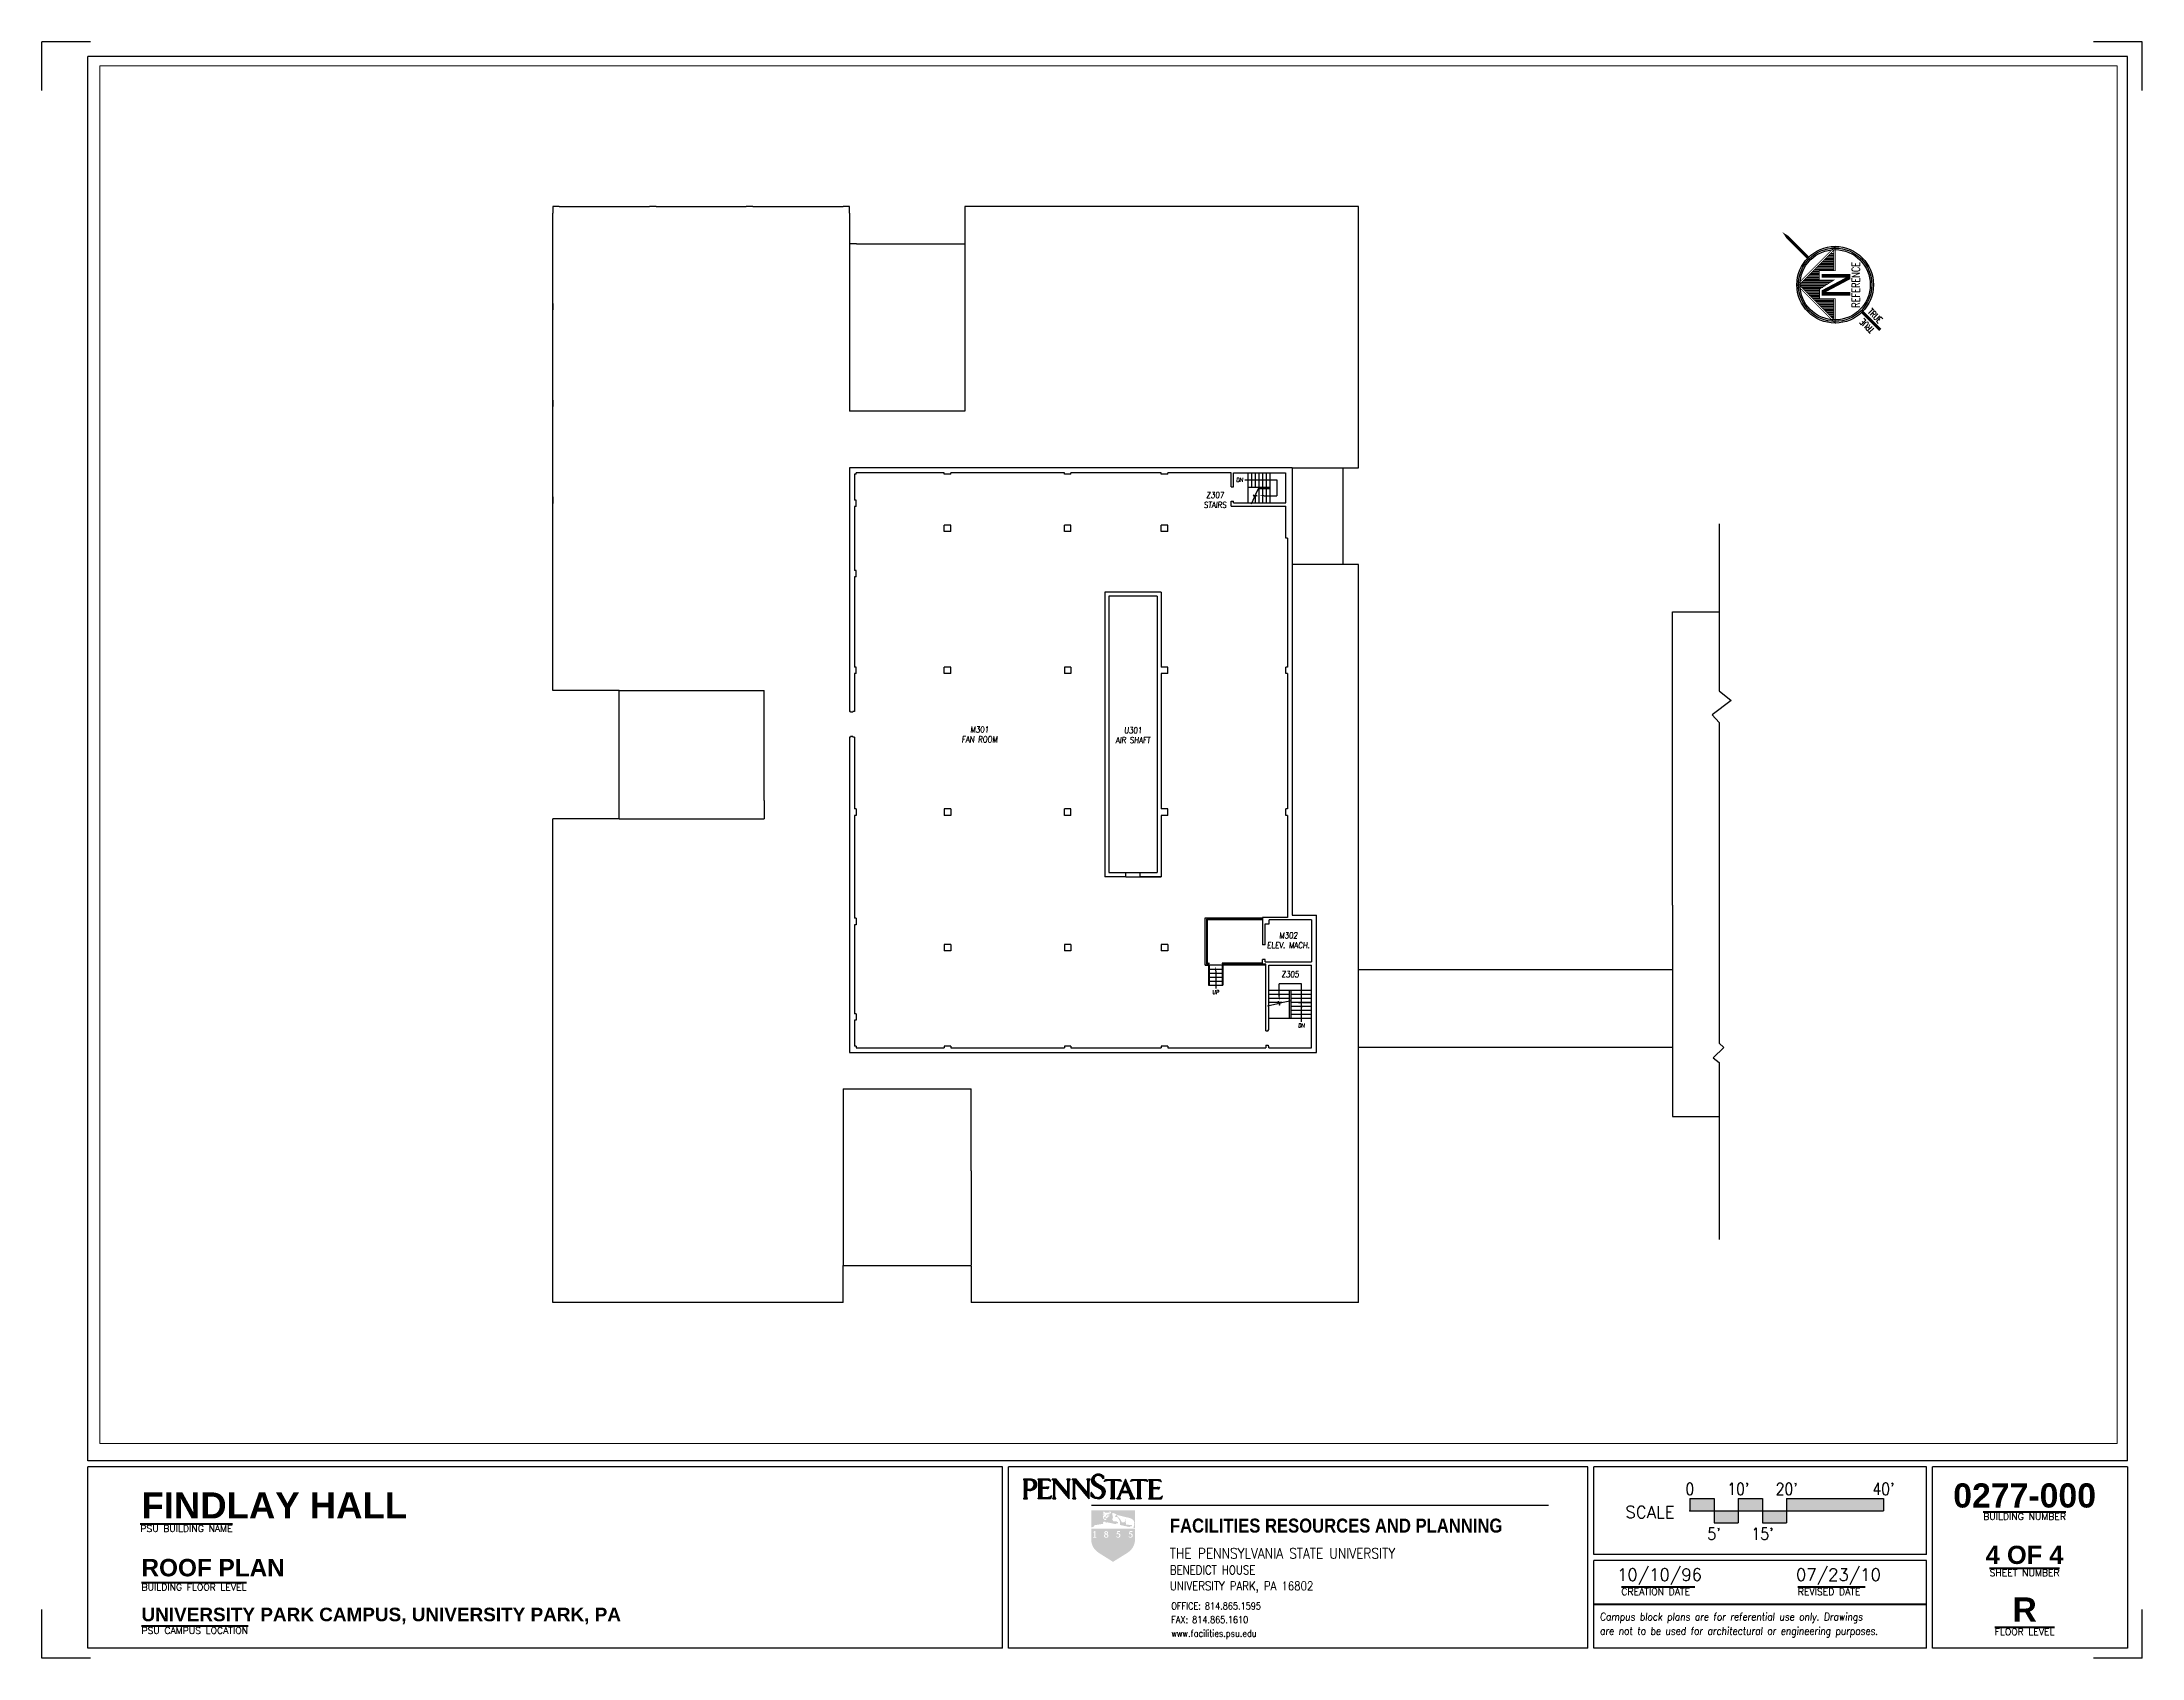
# Paper-space layout '17x22 Canon Copier' of a CAD drawing. Extents: x 0 to 21.7, y 0 to 16.7.
# The model-space entities are those that its viewports show. They can reach past a viewport. Long polylines and large blocks are cut down to what shows.
import ezdxf
from ezdxf.enums import TextEntityAlignment as Align

# ---------------------------------------------------------------- set-up
doc = ezdxf.new("R2010")
doc.units = 0
doc.header["$MEASUREMENT"] = 0
doc.linetypes.add('HIDDEN2', pattern=[0.1875, 0.125, -0.0625])
doc.layers.get('0').update_dxf_attribs({"linetype": 'CONTINUOUS'})
doc.layers.get('defpoints').update_dxf_attribs({"linetype": 'CONTINUOUS'})
for name, color, linetype in [('A-BELOW', 111, 'CONTINUOUS'), ('A-FS-ID', 6, 'CONTINUOUS'), ('A-FS-NM', 6, 'CONTINUOUS'), ('A-STRS', 4, 'CONTINUOUS'), ('A-WL-EX', 171, 'CONTINUOUS'), ('SHELL', 2, 'CONTINUOUS'), ('TB_LINES', 5, 'CONTINUOUS'), ('TB_TEXT', 2, 'CONTINUOUS'), ('TITLEBLK', 5, 'CONTINUOUS'), ('TITLETXT', 1, 'CONTINUOUS')]:
    doc.layers.add(name, color=color, linetype=linetype)
doc.layers.add('border text', color=3, linetype='CONTINUOUS', lineweight=50)
doc.styles.add('ARIAL', font='arialbd.ttf')
doc.styles.add('OUTLINE', font='verdana.ttf', dxfattribs={"height": 6})
doc.styles.add('PSU1', font='romans.shx', dxfattribs={"width": 0.85, "height": 0.09375})
doc.styles.add('PSU2', font='arialbd.ttf', dxfattribs={"width": 0.85, "height": 0.09375})
doc.styles.add('ROMAND', font='romand', dxfattribs={"width": 0.75, "height": 0.25})
doc.styles.add('SIMPLEX', font='SIMPLEX.SHX')
doc.styles.get("Standard").update_dxf_attribs({"font": 'romans.shx', "width": 0.85, "oblique": 5, "height": 15})
doc.styles.add('TITLE', font='simplex.shx')

psp = doc.layouts.new('17x22 Canon Copier')

msp = doc.modelspace()

# ---------------------------------------------------------------- texts
at = {"layer": 'A-BELOW', "oblique": 5, "width": 0.85}
msp.add_text('UP', height=10, dxfattribs=at).set_placement((3178, 1417.3), align=Align.MIDDLE)
at = {"layer": 'A-FS-ID', "oblique": 5, "width": 0.85}
for s, p in [('Z307', (3176.6, 2650.2)), ('M301', (2592.5, 2068.7)), ('U301', (2973, 2066.8)), ('M302', (3358.3, 1558.1)), ('Z305', (3363, 1461.6))]:
    msp.add_text(s, height=15, dxfattribs=at).set_placement(p, align=Align.MIDDLE)
at = {"layer": 'A-FS-NM', "oblique": 5, "width": 0.85}
for s, p in [('STAIRS', (3176.6, 2625.9)), ('FAN ROOM', (2592.5, 2044.4)), ('AIR SHAFT', (2973, 2042.5)), ('ELEV. MACH.', (3358.3, 1533.8))]:
    msp.add_text(s, height=15, dxfattribs=at).set_placement(p, align=Align.MIDDLE)
at = {"layer": 'A-STRS', "oblique": 5, "width": 0.85}
for p in [(3237.4, 2687.7), (3390.6, 1334.8)]:
    msp.add_text('DN', height=10, dxfattribs=at).set_placement(p, align=Align.MIDDLE)

# ---------------------------------------------------------------- blocks, each defined once
blk = doc.blocks.new('17x22 title block')
at = {"layer": 'TB_LINES'}
h = blk.add_hatch(color=8, dxfattribs=at)
edge = h.paths.add_edge_path()
edge.add_arc((11.136, 1.224), 0.158, 311.5897, 359.5351)
edge.add_line((11.294, 1.223), (11.294, 1.335))
edge.add_line((11.294, 1.335), (10.842, 1.335))
edge.add_line((10.842, 1.335), (10.842, 1.223))
edge.add_arc((11, 1.224), 0.158, 180.4649, 228.4103)
edge.add_line((10.895, 1.106), (10.919, 1.087))
edge.add_line((10.919, 1.087), (11.067, 0.994))
edge.add_line((11.067, 0.994), (11.217, 1.087))
edge.add_line((11.217, 1.087), (11.241, 1.106))
edge = h.paths.add_edge_path()
edge.add_line((11.294, 1.526), (11.294, 1.342))
edge.add_line((11.294, 1.342), (11.277, 1.346))
edge.add_line((11.277, 1.346), (11.289, 1.382))
edge.add_line((11.289, 1.382), (11.285, 1.383))
edge.add_arc((11.182, 1.406), 0.105, 347.4702, 350.0129)
edge.add_arc((11.21, 1.401), 0.0762, 350.0135, 352.9976)
edge.add_arc((11.221, 1.399), 0.0654, 352.999, 356.1611)
edge.add_arc((11.237, 1.398), 0.0497, 356.1584, 359.7877)
edge.add_arc((11.242, 1.398), 0.0441, 359.7906, 363.4011)
edge.add_arc((11.249, 1.399), 0.0374, 3.3997, 7.3206)
edge.add_arc((11.251, 1.399), 0.0359, 7.3192, 10.7365)
edge.add_arc((11.248, 1.398), 0.0385, 10.7396, 14.0378)
edge.add_arc((11.248, 1.398), 0.0388, 14.0384, 16.9073)
edge.add_line((11.285, 1.41), (11.284, 1.413))
edge.add_line((11.284, 1.413), (11.281, 1.417))
edge.add_line((11.281, 1.417), (11.279, 1.421))
edge.add_line((11.279, 1.421), (11.274, 1.426))
edge.add_line((11.274, 1.426), (11.269, 1.432))
edge.add_line((11.269, 1.432), (11.263, 1.436))
edge.add_line((11.263, 1.436), (11.257, 1.44))
edge.add_line((11.257, 1.44), (11.251, 1.443))
edge.add_line((11.251, 1.443), (11.241, 1.446))
edge.add_line((11.241, 1.446), (11.236, 1.448))
edge.add_line((11.236, 1.448), (11.219, 1.452))
edge.add_line((11.219, 1.452), (11.199, 1.456))
edge.add_line((11.199, 1.456), (11.112, 1.478))
edge.add_arc((11.111, 1.476), 0.0015, 75.965, 201.8028)
edge.add_line((11.11, 1.476), (11.112, 1.472))
edge.add_line((11.112, 1.472), (11.114, 1.463))
edge.add_line((11.114, 1.463), (11.115, 1.457))
edge.add_arc((11.118, 1.458), 0.003, 189.4619, 269.9996)
edge.add_line((11.118, 1.455), (11.123, 1.455))
edge.add_line((11.123, 1.455), (11.127, 1.449))
edge.add_line((11.127, 1.449), (11.13, 1.446))
edge.add_line((11.13, 1.446), (11.137, 1.439))
edge.add_line((11.137, 1.439), (11.144, 1.429))
edge.add_line((11.144, 1.429), (11.151, 1.418))
edge.add_line((11.151, 1.418), (11.155, 1.408))
edge.add_line((11.155, 1.408), (11.158, 1.401))
edge.add_line((11.158, 1.401), (11.178, 1.401))
edge.add_line((11.178, 1.401), (11.189, 1.407))
edge.add_line((11.189, 1.407), (11.192, 1.432))
edge.add_line((11.192, 1.432), (11.192, 1.435))
edge.add_line((11.192, 1.435), (11.193, 1.435))
edge.add_line((11.193, 1.435), (11.202, 1.379))
edge.add_line((11.202, 1.379), (11.265, 1.372))
edge.add_line((11.265, 1.372), (11.265, 1.37))
edge.add_line((11.265, 1.37), (11.259, 1.359))
edge.add_line((11.259, 1.359), (11.258, 1.359))
edge.add_line((11.258, 1.359), (11.258, 1.36))
edge.add_line((11.258, 1.36), (11.244, 1.36))
edge.add_arc((11.244, 1.357), 0.003, 89.9996, 158.198)
edge.add_line((11.242, 1.359), (11.24, 1.353))
edge.add_line((11.24, 1.353), (11.14, 1.375))
edge.add_line((11.14, 1.375), (11.141, 1.383))
edge.add_line((11.141, 1.383), (11.141, 1.393))
edge.add_line((11.141, 1.393), (11.14, 1.4))
edge.add_line((11.14, 1.4), (11.138, 1.413))
edge.add_line((11.138, 1.413), (11.136, 1.418))
edge.add_line((11.136, 1.418), (11.134, 1.423))
edge.add_line((11.134, 1.423), (11.132, 1.427))
edge.add_line((11.132, 1.427), (11.13, 1.431))
edge.add_line((11.13, 1.431), (11.127, 1.436))
edge.add_line((11.127, 1.436), (11.116, 1.453))
edge.add_line((11.116, 1.453), (11.112, 1.455))
edge.add_line((11.112, 1.455), (11.105, 1.456))
edge.add_line((11.105, 1.456), (11.095, 1.457))
edge.add_line((11.095, 1.457), (11.088, 1.46))
edge.add_arc((11.135, 1.442), 0.051, 153.8282, 159.3931, ccw=False)
edge.add_line((11.09, 1.465), (11.092, 1.468))
edge.add_line((11.092, 1.468), (11.093, 1.47))
edge.add_line((11.093, 1.47), (11.095, 1.472))
edge.add_line((11.095, 1.472), (11.097, 1.474))
edge.add_line((11.097, 1.474), (11.1, 1.475))
edge.add_line((11.1, 1.475), (11.106, 1.479))
edge.add_line((11.106, 1.479), (11.096, 1.487))
edge.add_line((11.096, 1.487), (11.094, 1.488))
edge.add_line((11.094, 1.488), (11.09, 1.491))
edge.add_line((11.09, 1.491), (11.087, 1.493))
edge.add_line((11.087, 1.493), (11.082, 1.494))
edge.add_arc((11.066, 1.453), 0.0444, 68.6262, 69.462)
edge.add_line((11.082, 1.495), (11.08, 1.495))
edge.add_line((11.08, 1.495), (11.078, 1.496))
edge.add_line((11.078, 1.496), (11.075, 1.496))
edge.add_line((11.075, 1.496), (11.072, 1.497))
edge.add_line((11.072, 1.497), (11.068, 1.497))
edge.add_line((11.068, 1.497), (11.058, 1.496))
edge.add_arc((11.059, 1.494), 0.0015, 97.634, 193.5716)
edge.add_line((11.057, 1.494), (11.067, 1.455))
edge.add_line((11.067, 1.455), (11.065, 1.448))
edge.add_line((11.065, 1.448), (11.062, 1.441))
edge.add_line((11.062, 1.441), (11.059, 1.433))
edge.add_arc((11.06, 1.432), 0.0015, 153.4407, 213.7672)
edge.add_arc((11.64, 1.82), 0.699, 213.7602, 214.1042)
edge.add_arc((11.201, 1.523), 0.169, 214.1056, 214.9507)
edge.add_arc((11.174, 1.504), 0.136, 214.9518, 216.699)
edge.add_arc((11.128, 1.47), 0.0791, 216.6964, 218.9896)
edge.add_arc((11.116, 1.46), 0.0636, 218.9905, 222.4087)
edge.add_arc((11.1, 1.446), 0.042, 222.411, 226.6154)
edge.add_arc((11.095, 1.44), 0.0348, 226.6136, 232.2987)
edge.add_arc((11.087, 1.429), 0.0211, 231.7948, 238.5324)
edge.add_arc((11.077, 1.413), 0.0015, 238.026, 269.9974)
edge.add_line((11.077, 1.411), (11.085, 1.411))
edge.add_line((11.085, 1.411), (11.096, 1.412))
edge.add_line((11.096, 1.412), (11.104, 1.412))
edge.add_arc((11.104, 1.411), 0.0015, 33.6905, 90.0005, ccw=False)
edge.add_line((11.105, 1.412), (11.11, 1.405))
edge.add_arc((11.111, 1.406), 0.0015, 213.6948, 281.3148)
edge.add_line((11.111, 1.404), (11.117, 1.405))
edge.add_line((11.117, 1.405), (11.117, 1.393))
edge.add_line((11.117, 1.393), (11.103, 1.392))
edge.add_arc((11.103, 1.389), 0.003, 95.1968, 146.3123)
edge.add_line((11.101, 1.39), (11.096, 1.383))
edge.add_line((11.096, 1.383), (11.009, 1.402))
edge.add_arc((11.008, 1.396), 0.006, 77.4721, 106.7)
edge.add_line((11.006, 1.402), (10.993, 1.398))
edge.add_line((10.993, 1.398), (10.992, 1.407))
edge.add_line((10.992, 1.407), (10.97, 1.408))
edge.add_line((10.97, 1.408), (10.968, 1.405))
edge.add_line((10.968, 1.405), (10.966, 1.403))
edge.add_line((10.966, 1.403), (10.965, 1.401))
edge.add_line((10.965, 1.401), (10.965, 1.398))
edge.add_line((10.965, 1.398), (10.964, 1.396))
edge.add_line((10.964, 1.396), (10.964, 1.394))
edge.add_line((10.964, 1.394), (10.965, 1.391))
edge.add_line((10.965, 1.391), (10.967, 1.387))
edge.add_line((10.967, 1.387), (10.875, 1.372))
edge.add_arc((10.875, 1.37), 0.0015, 99.4656, 155.5593)
edge.add_line((10.874, 1.371), (10.867, 1.357))
edge.add_arc((10.866, 1.358), 0.0015, 285.5231, 335.555, ccw=False)
edge.add_line((10.866, 1.356), (10.842, 1.349))
edge.add_line((10.842, 1.349), (10.842, 1.526))
edge.add_line((10.842, 1.526), (11.294, 1.526))
edge = h.paths.add_edge_path(flags=16)
edge.add_line((11.019, 1.479), (11.018, 1.481))
edge.add_arc((11.012, 1.464), 0.0177, 71.565, 78.69)
edge.add_arc((11.015, 1.474), 0.00705, 78.6895, 89.9996)
edge.add_line((11.015, 1.481), (11.011, 1.481))
edge.add_arc((11.011, 1.476), 0.00526, 89.9997, 111.8013)
edge.add_arc((11.011, 1.477), 0.00465, 111.8021, 135.0007)
edge.add_arc((11.015, 1.473), 0.00998, 135.0004, 146.31)
edge.add_line((11.006, 1.478), (11.005, 1.476))
edge.add_arc((11.007, 1.475), 0.0027, 153.4344, 201.8011)
edge.add_arc((11.007, 1.474), 0.00218, 201.8021, 255.9643)
edge.add_arc((11.013, 1.499), 0.028, 255.9633, 261.8694)
edge.add_line((11.009, 1.472), (11.011, 1.472))
edge.add_line((11.011, 1.472), (11.015, 1.472))
edge.add_arc((11.013, 1.478), 0.00659, 288.4358, 306.8705)
edge.add_arc((11.015, 1.476), 0.0032, 306.8694, 333.434)
edge.add_line((11.018, 1.474), (11.019, 1.479))
h.paths.add_polyline_path([(11.039, 1.49), (11.038, 1.49), (11.039, 1.49), (11.039, 1.491), (11.039, 1.492), (11.04, 1.493), (11.04, 1.494), (11.04, 1.495), (11.039, 1.496), (11.039, 1.497), (11.039, 1.498), (11.038, 1.499), (11.038, 1.5), (11.037, 1.501), (11.037, 1.502), (11.036, 1.504), (11.034, 1.505), (11.033, 1.507), (11.026, 1.498), (11.029, 1.496), (11.031, 1.494), (11.034, 1.491), (11.035, 1.488), (11.034, 1.486), (11.029, 1.485), (11.022, 1.483), (11.019, 1.483), (11.016, 1.484), (11.012, 1.484), (11.009, 1.484), (11.006, 1.483), (11.003, 1.481), (11.002, 1.48), (10.989, 1.459), (10.986, 1.458), (10.985, 1.458), (10.982, 1.459), (10.979, 1.459), (10.977, 1.459), (10.974, 1.457), (10.972, 1.456), (10.972, 1.455), (10.977, 1.449), (10.977, 1.448), (10.978, 1.446), (10.978, 1.446), (10.978, 1.445), (10.977, 1.443), (10.975, 1.439), (10.972, 1.438), (10.971, 1.437), (10.969, 1.438), (10.964, 1.446), (10.964, 1.449), (10.964, 1.452), (10.965, 1.459), (10.963, 1.464), (10.963, 1.466), (10.963, 1.467), (10.963, 1.467), (10.964, 1.468), (10.967, 1.469), (10.97, 1.469), (10.973, 1.469), (10.975, 1.47), (10.977, 1.473), (10.974, 1.472), (10.971, 1.472), (10.969, 1.472), (10.967, 1.473), (10.967, 1.476), (10.968, 1.479), (10.971, 1.48), (10.974, 1.481), (10.977, 1.481), (10.979, 1.48), (10.981, 1.484), (10.977, 1.485), (10.975, 1.486), (10.972, 1.485), (10.97, 1.484), (10.967, 1.483), (10.965, 1.481), (10.963, 1.479), (10.961, 1.479), (10.962, 1.482), (10.963, 1.485), (10.965, 1.488), (10.967, 1.491), (10.97, 1.493), (10.977, 1.497), (10.975, 1.5), (10.974, 1.504), (10.971, 1.506), (10.971, 1.506), (10.97, 1.506), (10.97, 1.505), (10.968, 1.498), (10.968, 1.494), (10.963, 1.491), (10.963, 1.501), (10.963, 1.505), (10.964, 1.508), (10.965, 1.51), (10.967, 1.512), (10.967, 1.513), (10.968, 1.513), (10.97, 1.514), (10.972, 1.513), (10.975, 1.512), (10.978, 1.511), (10.979, 1.509), (10.982, 1.507), (10.984, 1.505), (10.985, 1.503), (10.986, 1.501), (10.996, 1.502), (11.009, 1.502), (11.019, 1.501), (11.031, 1.514), (11.032, 1.515), (11.034, 1.515), (11.036, 1.514), (11.038, 1.513), (11.039, 1.513), (11.04, 1.512), (11.042, 1.511), (11.042, 1.51), (11.043, 1.509), (11.044, 1.509), (11.044, 1.508), (11.045, 1.507), (11.045, 1.506), (11.046, 1.505), (11.046, 1.504), (11.046, 1.503), (11.046, 1.502), (11.046, 1.502), (11.046, 1.501), (11.046, 1.5), (11.046, 1.499), (11.046, 1.498), (11.046, 1.497), (11.045, 1.496), (11.045, 1.495), (11.044, 1.494), (11.044, 1.493), (11.043, 1.491), (11.042, 1.491), (11.041, 1.49), (11.04, 1.49)], flags=16)
edge = h.paths.add_edge_path(flags=16)
edge.add_line((10.986, 1.449), (10.993, 1.451))
edge.add_arc((10.991, 1.454), 0.003, 291.8014, 329.7436)
edge.add_line((10.994, 1.453), (11.002, 1.467))
edge.add_arc((11.005, 1.466), 0.003, 90, 149.7436, ccw=False)
edge.add_line((11.005, 1.469), (11.013, 1.469))
edge.add_line((11.013, 1.469), (11.016, 1.469))
edge.add_line((11.016, 1.469), (11.019, 1.47))
edge.add_line((11.019, 1.47), (11.02, 1.472))
edge.add_arc((11.021, 1.471), 0.0015, 89.9994, 153.4343, ccw=False)
edge.add_line((11.021, 1.473), (11.027, 1.473))
edge.add_arc((11.026, 1.467), 0.00579, 63.437, 78.6922, ccw=False)
edge.add_arc((11.023, 1.461), 0.0125, 56.309, 63.4337, ccw=False)
edge.add_arc((11.027, 1.467), 0.00499, 45.0018, 56.3114, ccw=False)
edge.add_arc((11.03, 1.47), 0.00108, -0.0015, 44.999, ccw=False)
edge.add_arc((11.028, 1.47), 0.003, -26.564, 0.0007, ccw=False)
edge.add_line((11.031, 1.469), (11.029, 1.466))
edge.add_arc((11.025, 1.468), 0.00472, 314.9985, 333.4335, ccw=False)
edge.add_arc((11.025, 1.468), 0.00472, 296.5657, 315.0004, ccw=False)
edge.add_line((11.027, 1.464), (11.023, 1.462))
edge.add_arc((11.016, 1.477), 0.0167, 285.9453, 296.5649, ccw=False)
edge.add_arc((11.018, 1.468), 0.00743, 270.0006, 285.9459, ccw=False)
edge.add_line((11.018, 1.46), (11.013, 1.46))
edge.add_line((11.013, 1.46), (11.013, 1.457))
edge.add_arc((10.977, 1.463), 0.0362, 345.9664, 350.5403, ccw=False)
edge.add_arc((10.995, 1.459), 0.018, 336.8001, 345.9623, ccw=False)
edge.add_arc((10.999, 1.457), 0.0137, 326.3115, 336.8029, ccw=False)
edge.add_arc((11, 1.457), 0.0126, 314.9989, 326.309, ccw=False)
edge.add_arc((11.005, 1.451), 0.00476, 296.5645, 314.9999, ccw=False)
edge.add_line((11.008, 1.447), (11.003, 1.445))
edge.add_arc((10.994, 1.464), 0.0219, 288.4347, 296.5649, ccw=False)
edge.add_arc((10.999, 1.448), 0.00428, 270.0006, 288.4357, ccw=False)
edge.add_arc((10.999, 1.45), 0.00708, 258.6899, 270, ccw=False)
edge.add_line((10.998, 1.444), (10.987, 1.446))
edge.add_arc((10.987, 1.448), 0.00209, 225.0013, 251.5659, ccw=False)
edge.add_arc((10.986, 1.448), 0.000994, 179.9993, 224.9998, ccw=False)
edge.add_arc((10.986, 1.448), 0.000994, 135.0021, 180.0017, ccw=False)
edge.add_line((10.986, 1.448), (10.986, 1.449))
h.paths.add_polyline_path([(11.263, 1.311), (11.24, 1.311), (11.231, 1.279), (11.244, 1.28), (11.251, 1.28), (11.257, 1.274), (11.26, 1.266), (11.258, 1.258), (11.253, 1.252), (11.247, 1.25), (11.24, 1.251), (11.236, 1.255), (11.232, 1.259), (11.228, 1.253), (11.231, 1.251), (11.236, 1.247), (11.242, 1.244), (11.251, 1.243), (11.26, 1.247), (11.267, 1.252), (11.271, 1.261), (11.272, 1.272), (11.267, 1.281), (11.261, 1.286), (11.253, 1.289), (11.248, 1.288), (11.242, 1.287), (11.245, 1.301), (11.267, 1.301), (11.269, 1.311), (11.269, 1.313), (11.268, 1.313), (11.265, 1.311)], flags=16)
h.paths.add_polyline_path([(11.135, 1.311), (11.112, 1.311), (11.103, 1.279), (11.116, 1.28), (11.124, 1.28), (11.129, 1.274), (11.132, 1.266), (11.13, 1.258), (11.125, 1.252), (11.119, 1.25), (11.112, 1.251), (11.108, 1.255), (11.105, 1.259), (11.1, 1.253), (11.103, 1.251), (11.108, 1.247), (11.114, 1.244), (11.123, 1.243), (11.133, 1.247), (11.139, 1.252), (11.143, 1.261), (11.144, 1.272), (11.139, 1.281), (11.133, 1.286), (11.125, 1.289), (11.12, 1.288), (11.114, 1.287), (11.117, 1.301), (11.139, 1.301), (11.141, 1.311), (11.141, 1.313), (11.14, 1.313), (11.137, 1.311)], flags=16)
edge = h.paths.add_edge_path(flags=16)
edge.add_line((10.874, 1.249), (10.865, 1.249))
edge.add_arc((10.865, 1.246), 0.00357, 90, 268.1734)
edge.add_line((10.865, 1.242), (10.892, 1.242))
edge.add_arc((10.892, 1.246), 0.00357, 271.8266, 450)
edge.add_line((10.892, 1.249), (10.884, 1.249))
edge.add_line((10.884, 1.249), (10.884, 1.313))
edge.add_line((10.884, 1.313), (10.881, 1.314))
edge.add_line((10.881, 1.314), (10.866, 1.304))
edge.add_line((10.866, 1.304), (10.862, 1.302))
edge.add_line((10.862, 1.302), (10.861, 1.3))
edge.add_line((10.861, 1.3), (10.862, 1.298))
edge.add_line((10.862, 1.298), (10.862, 1.297))
edge.add_line((10.862, 1.297), (10.863, 1.297))
edge.add_line((10.863, 1.297), (10.866, 1.297))
edge.add_line((10.866, 1.297), (10.874, 1.297))
edge.add_line((10.874, 1.297), (10.874, 1.249))
h.paths.add_polyline_path([(11.008, 1.309), (11.014, 1.301), (11.015, 1.292), (11.012, 1.287), (11.007, 1.282), (11.014, 1.277), (11.018, 1.271), (11.02, 1.264), (11.018, 1.254), (11.014, 1.248), (11.006, 1.244), (10.998, 1.242), (10.987, 1.244), (10.979, 1.25), (10.975, 1.256), (10.974, 1.265), (10.978, 1.275), (10.986, 1.28), (10.981, 1.286), (10.977, 1.293), (10.979, 1.302), (10.984, 1.308), (10.989, 1.314), (10.999, 1.314)], flags=16)
h.paths.add_polyline_path([(10.988, 1.271), (10.987, 1.27), (10.987, 1.269), (10.987, 1.269), (10.987, 1.268), (10.986, 1.267), (10.986, 1.266), (10.986, 1.266), (10.986, 1.265), (10.986, 1.264), (10.986, 1.264), (10.986, 1.263), (10.986, 1.262), (10.986, 1.261), (10.986, 1.26), (10.986, 1.26), (10.986, 1.259), (10.986, 1.258), (10.987, 1.257), (10.987, 1.256), (10.987, 1.256), (10.988, 1.255), (10.988, 1.254), (10.989, 1.254), (10.989, 1.253), (10.989, 1.253), (10.99, 1.252), (10.991, 1.252), (10.991, 1.251), (10.992, 1.251), (10.993, 1.25), (10.993, 1.25), (10.994, 1.25), (10.995, 1.249), (10.996, 1.249), (10.997, 1.249), (10.997, 1.249), (10.998, 1.249), (10.999, 1.249), (11, 1.249), (11.001, 1.25), (11.002, 1.25), (11.002, 1.251), (11.003, 1.251), (11.004, 1.251), (11.004, 1.252), (11.005, 1.253), (11.006, 1.253), (11.006, 1.254), (11.006, 1.255), (11.007, 1.255), (11.007, 1.256), (11.007, 1.257), (11.008, 1.258), (11.008, 1.258), (11.008, 1.259), (11.008, 1.26), (11.008, 1.261), (11.008, 1.262), (11.008, 1.262), (11.008, 1.263), (11.008, 1.264), (11.007, 1.265), (11.007, 1.265), (11.007, 1.266), (11.007, 1.267), (11.006, 1.267), (11.006, 1.268), (11.005, 1.269), (11.004, 1.27), (11.003, 1.271), (11.002, 1.272), (11.001, 1.273), (10.999, 1.274), (10.996, 1.276), (10.993, 1.278), (10.992, 1.276), (10.99, 1.274), (10.989, 1.273), (10.989, 1.272)], flags=0)
h.paths.add_polyline_path([(11.004, 1.302), (11.003, 1.303), (11.003, 1.303), (11.002, 1.304), (11.002, 1.304), (11.001, 1.305), (11.001, 1.305), (11, 1.305), (10.999, 1.305), (10.999, 1.306), (10.998, 1.306), (10.997, 1.306), (10.996, 1.306), (10.996, 1.306), (10.995, 1.306), (10.994, 1.306), (10.994, 1.306), (10.993, 1.305), (10.992, 1.305), (10.992, 1.305), (10.991, 1.304), (10.991, 1.304), (10.99, 1.304), (10.99, 1.303), (10.99, 1.303), (10.989, 1.302), (10.989, 1.302), (10.989, 1.301), (10.989, 1.3), (10.989, 1.299), (10.989, 1.299), (10.989, 1.298), (10.989, 1.297), (10.989, 1.296), (10.989, 1.296), (10.989, 1.295), (10.99, 1.294), (10.99, 1.294), (10.99, 1.293), (10.991, 1.292), (10.992, 1.291), (10.992, 1.291), (10.993, 1.29), (10.994, 1.289), (10.995, 1.289), (10.996, 1.288), (10.997, 1.287), (10.998, 1.286), (10.999, 1.285), (11.001, 1.285), (11.002, 1.287), (11.003, 1.289), (11.004, 1.291), (11.004, 1.292), (11.005, 1.294), (11.005, 1.295), (11.005, 1.296), (11.005, 1.297), (11.005, 1.298), (11.005, 1.299), (11.005, 1.3), (11.004, 1.3), (11.004, 1.301), (11.004, 1.302)], flags=0)
edge = h.paths.add_edge_path(flags=16)
edge.add_arc((10.982, 1.437), 0.00999, 239.0368, 251.5654, ccw=False)
edge.add_arc((10.981, 1.435), 0.00797, 224.9991, 239.0352, ccw=False)
edge.add_arc((10.976, 1.431), 0.00176, 142.9616, 232.9623, ccw=False)
edge.add_line((10.975, 1.432), (10.983, 1.44))
edge.add_arc((10.985, 1.438), 0.003, 90.0006, 135.0006, ccw=False)
edge.add_line((10.985, 1.441), (10.987, 1.441))
edge.add_arc((10.987, 1.438), 0.003, 63.435, 90.0002, ccw=False)
edge.add_line((10.989, 1.44), (10.991, 1.439))
edge.add_line((10.991, 1.439), (10.993, 1.438))
edge.add_line((10.993, 1.438), (11, 1.431))
edge.add_arc((10.999, 1.43), 0.0015, -63.4351, 44.9998, ccw=False)
edge.add_line((11, 1.428), (10.993, 1.426))
edge.add_arc((10.99, 1.438), 0.0129, 269.9999, 285.255, ccw=False)
edge.add_arc((10.99, 1.457), 0.0316, 263.6599, 270, ccw=False)
edge.add_arc((10.989, 1.447), 0.0215, 255.9637, 263.6596, ccw=False)
edge.add_line((10.984, 1.426), (10.979, 1.427))
edge = h.paths.add_edge_path(flags=0)
edge.add_line((10.976, 1.472), (10.976, 1.473))
at = {"layer": 'border text', "color": 8}
blk.add_line((19.473, 0.553), (16.036, 0.553), dxfattribs=at)
at = {"layer": 'defpoints'}
for p, q in [((0.5, 16.7), (0, 16.7)), ((0, 16.2), (0, 16.7)), ((21.7, 16.7), (21.2, 16.7)), ((0, 0), (0, 0.5)), ((0.5, 0), (0, 0)), ((21.7, 0), (21.2, 0))]:
    blk.add_line(p, q, dxfattribs=at)
at = {"layer": 'SHELL', "color": 20}
for p, q in [((21.55, 16.55), (0.475, 16.55)), ((0.475, 2.038), (0.475, 16.55)), ((21.55, 2.038), (21.55, 16.55)), ((21.55, 2.038), (0.475, 2.038)), ((0.475, 0.1), (0.475, 1.975)), ((9.924, 1.975), (0.475, 1.975)), ((9.924, 0.1), (9.924, 1.975)), ((15.973, 1.975), (9.987, 1.975)), ((9.987, 0.1), (9.987, 1.975)), ((15.973, 0.1), (15.973, 1.975)), ((19.473, 1.975), (16.036, 1.975)), ((16.036, 1.069), (16.036, 1.975)), ((19.473, 1.069), (19.473, 1.975)), ((19.536, 0.1), (19.536, 1.975)), ((21.55, 1.975), (19.536, 1.975)), ((21.55, 1.975), (21.55, 0.1)), ((19.473, 1.069), (16.036, 1.069)), ((19.473, 1.006), (16.036, 1.006)), ((16.036, 0.1), (16.036, 1.006)), ((19.473, 0.1), (19.473, 1.006)), ((9.924, 0.1), (0.475, 0.1)), ((15.973, 0.1), (9.987, 0.1)), ((19.473, 0.1), (16.036, 0.1)), ((21.55, 0.1), (19.536, 0.1))]:
    blk.add_line(p, q, dxfattribs=at)
at = {"layer": 'SHELL', "color": 8}
for p, q in [((21.7, 16.2), (21.7, 16.7)), ((21.7, 0), (21.7, 0.5))]:
    blk.add_line(p, q, dxfattribs=at)
at = {"layer": 'SHELL'}
blk.add_point((17.028, 1.522), dxfattribs=at)
at = {"layer": 'TB_TEXT', "color": 5, "linetype": 'Continuous'}
for p, q in [((10.212, 1.848), (10.143, 1.848)), ((10.143, 1.848), (10.143, 1.845)), ((10.143, 1.845), (10.146, 1.842)), ((10.152, 1.828), (10.152, 1.666)), ((10.239, 1.737), (10.249, 1.741)), ((10.292, 1.85), (10.405, 1.85)), ((10.292, 1.847), (10.292, 1.85)), ((10.295, 1.844), (10.292, 1.847)), ((10.301, 1.826), (10.301, 1.83)), ((10.301, 1.666), (10.301, 1.826)), ((10.376, 1.838), (10.332, 1.838)), ((10.332, 1.838), (10.332, 1.765)), ((10.332, 1.765), (10.374, 1.765)), ((10.332, 1.751), (10.332, 1.661)), ((10.384, 1.751), (10.332, 1.751)), ((10.374, 1.765), (10.379, 1.766)), ((10.382, 1.838), (10.376, 1.838)), ((10.386, 1.751), (10.384, 1.751)), ((10.392, 1.747), (10.391, 1.748)), ((10.393, 1.747), (10.392, 1.747)), ((10.404, 1.769), (10.393, 1.747)), ((10.4, 1.769), (10.403, 1.77)), ((10.405, 1.85), (10.421, 1.83)), ((10.419, 1.827), (10.415, 1.829)), ((10.479, 1.847), (10.438, 1.847)), ((10.438, 1.847), (10.438, 1.846)), ((10.438, 1.846), (10.441, 1.846)), ((10.446, 1.844), (10.447, 1.843)), ((10.453, 1.829), (10.453, 1.665)), ((10.467, 1.665), (10.467, 1.817)), ((10.469, 1.817), (10.615, 1.644)), ((10.599, 1.702), (10.479, 1.847)), ((10.624, 1.847), (10.591, 1.847)), ((10.591, 1.847), (10.591, 1.845)), ((10.591, 1.845), (10.595, 1.842)), ((10.601, 1.828), (10.601, 1.823)), ((10.601, 1.823), (10.601, 1.702)), ((10.615, 1.823), (10.615, 1.828)), ((10.615, 1.644), (10.615, 1.823)), ((10.621, 1.842), (10.624, 1.845)), ((10.624, 1.845), (10.624, 1.847)), ((10.686, 1.847), (10.645, 1.847)), ((10.645, 1.847), (10.645, 1.846)), ((10.645, 1.846), (10.647, 1.846)), ((10.653, 1.844), (10.654, 1.843)), ((10.66, 1.829), (10.66, 1.665)), ((10.674, 1.665), (10.674, 1.817)), ((10.676, 1.817), (10.822, 1.644)), ((10.806, 1.702), (10.686, 1.847)), ((10.831, 1.847), (10.798, 1.847)), ((10.798, 1.847), (10.798, 1.845)), ((10.798, 1.845), (10.801, 1.842)), ((10.807, 1.828), (10.807, 1.823)), ((10.807, 1.823), (10.807, 1.702)), ((10.822, 1.823), (10.822, 1.828)), ((10.822, 1.644), (10.822, 1.823)), ((10.828, 1.842), (10.831, 1.845)), ((10.831, 1.845), (10.831, 1.847)), ((10.929, 1.752), (10.886, 1.775)), ((10.908, 1.801), (10.936, 1.784)), ((10.953, 1.891), (10.97, 1.882)), ((10.969, 1.85), (10.954, 1.87)), ((10.97, 1.882), (10.97, 1.851)), ((10.977, 1.824), (10.994, 1.845)), ((10.978, 1.824), (10.977, 1.824)), ((10.982, 1.826), (10.978, 1.824)), ((10.994, 1.845), (10.996, 1.845)), ((10.996, 1.845), (11.139, 1.845)), ((11.009, 1.833), (11.002, 1.832)), ((11.017, 1.833), (11.009, 1.833)), ((11.052, 1.833), (11.017, 1.833)), ((11.052, 1.665), (11.052, 1.833)), ((11.078, 1.833), (11.078, 1.665)), ((11.113, 1.833), (11.078, 1.833)), ((11.118, 1.833), (11.113, 1.833)), ((11.197, 1.847), (11.124, 1.665)), ((11.139, 1.845), (11.155, 1.824)), ((11.154, 1.824), (11.149, 1.826)), ((11.155, 1.824), (11.154, 1.824)), ((11.16, 1.722), (11.192, 1.799)), ((11.193, 1.799), (11.226, 1.722)), ((11.276, 1.666), (11.197, 1.847)), ((11.249, 1.824), (11.265, 1.845)), ((11.253, 1.826), (11.249, 1.824)), ((11.249, 1.824), (11.249, 1.824)), ((11.265, 1.845), (11.267, 1.845)), ((11.267, 1.845), (11.41, 1.845)), ((11.28, 1.833), (11.273, 1.832)), ((11.288, 1.833), (11.28, 1.833)), ((11.323, 1.833), (11.288, 1.833)), ((11.323, 1.665), (11.323, 1.833)), ((11.349, 1.833), (11.349, 1.665)), ((11.384, 1.833), (11.349, 1.833)), ((11.39, 1.833), (11.384, 1.833)), ((11.41, 1.845), (11.426, 1.824)), ((11.425, 1.824), (11.42, 1.826)), ((11.426, 1.824), (11.425, 1.824)), ((11.437, 1.845), (11.549, 1.845)), ((11.437, 1.843), (11.437, 1.845)), ((11.44, 1.839), (11.437, 1.843)), ((11.446, 1.821), (11.446, 1.826)), ((11.446, 1.661), (11.446, 1.821)), ((11.476, 1.833), (11.476, 1.761)), ((11.521, 1.833), (11.476, 1.833)), ((11.476, 1.761), (11.519, 1.761)), ((11.476, 1.747), (11.476, 1.656)), ((11.529, 1.747), (11.476, 1.747)), ((11.519, 1.761), (11.524, 1.761)), ((11.527, 1.833), (11.521, 1.833)), ((11.531, 1.746), (11.529, 1.747)), ((11.537, 1.742), (11.536, 1.743)), ((11.538, 1.742), (11.537, 1.742)), ((11.548, 1.764), (11.538, 1.742)), ((11.545, 1.764), (11.547, 1.765)), ((11.549, 1.845), (11.566, 1.825)), ((11.564, 1.822), (11.56, 1.825)), ((10.146, 1.65), (10.143, 1.647)), ((10.143, 1.647), (10.143, 1.644)), ((10.143, 1.644), (10.184, 1.644)), ((10.152, 1.668), (10.152, 1.663)), ((10.175, 1.663), (10.175, 1.732)), ((10.177, 1.734), (10.184, 1.733)), ((10.184, 1.646), (10.181, 1.649)), ((10.184, 1.733), (10.203, 1.732)), ((10.184, 1.644), (10.184, 1.646)), ((10.292, 1.649), (10.295, 1.652)), ((10.292, 1.646), (10.292, 1.649)), ((10.421, 1.646), (10.292, 1.646)), ((10.334, 1.659), (10.338, 1.659)), ((10.432, 1.676), (10.421, 1.646)), ((10.426, 1.673), (10.43, 1.677)), ((10.447, 1.652), (10.444, 1.648)), ((10.444, 1.648), (10.444, 1.646)), ((10.444, 1.646), (10.477, 1.646)), ((10.477, 1.649), (10.474, 1.652)), ((10.477, 1.646), (10.477, 1.649)), ((10.654, 1.652), (10.651, 1.648)), ((10.651, 1.648), (10.651, 1.646)), ((10.651, 1.646), (10.684, 1.646)), ((10.684, 1.649), (10.68, 1.652)), ((10.684, 1.646), (10.684, 1.649)), ((10.842, 1.672), (10.842, 1.711)), ((10.849, 1.666), (10.842, 1.672)), ((10.843, 1.711), (10.852, 1.695)), ((10.864, 1.656), (10.849, 1.666)), ((10.852, 1.695), (10.864, 1.679)), ((10.864, 1.679), (10.88, 1.667)), ((10.882, 1.649), (10.864, 1.656)), ((10.88, 1.667), (10.894, 1.662)), ((10.902, 1.646), (10.882, 1.649)), ((10.921, 1.646), (10.902, 1.646)), ((10.907, 1.66), (10.92, 1.661)), ((10.932, 1.664), (10.944, 1.671)), ((10.944, 1.671), (10.956, 1.69)), ((10.956, 1.69), (10.959, 1.702)), ((11.043, 1.648), (11.046, 1.652)), ((11.043, 1.646), (11.043, 1.648)), ((11.087, 1.646), (11.043, 1.646)), ((11.084, 1.652), (11.087, 1.648)), ((11.087, 1.648), (11.087, 1.646)), ((11.11, 1.651), (11.106, 1.648)), ((11.106, 1.648), (11.106, 1.646)), ((11.106, 1.646), (11.143, 1.646)), ((11.124, 1.665), (11.121, 1.662)), ((11.136, 1.661), (11.137, 1.665)), ((11.137, 1.665), (11.156, 1.711)), ((11.143, 1.648), (11.14, 1.649)), ((11.143, 1.646), (11.143, 1.648)), ((11.156, 1.711), (11.231, 1.711)), ((11.225, 1.721), (11.161, 1.721)), ((11.231, 1.711), (11.251, 1.663)), ((11.246, 1.649), (11.244, 1.648)), ((11.244, 1.648), (11.244, 1.646)), ((11.244, 1.646), (11.293, 1.646)), ((11.251, 1.663), (11.252, 1.66)), ((11.279, 1.662), (11.276, 1.666)), ((11.293, 1.649), (11.29, 1.65)), ((11.293, 1.646), (11.293, 1.649)), ((11.314, 1.648), (11.317, 1.652)), ((11.314, 1.646), (11.314, 1.648)), ((11.359, 1.646), (11.314, 1.646)), ((11.355, 1.652), (11.359, 1.648)), ((11.359, 1.648), (11.359, 1.646)), ((11.437, 1.644), (11.44, 1.647)), ((11.437, 1.641), (11.437, 1.644)), ((11.565, 1.641), (11.437, 1.641)), ((11.478, 1.654), (11.483, 1.654)), ((11.576, 1.672), (11.565, 1.641)), ((11.571, 1.668), (11.575, 1.672))]:
    blk.add_line(p, q, dxfattribs=at)
at = {"layer": 'TB_TEXT', "color": 5}
for p, q in [((10.144, 1.844), (10.144, 1.848)), ((10.146, 1.842), (10.146, 1.848)), ((10.147, 1.84), (10.147, 1.848)), ((10.149, 1.838), (10.149, 1.848)), ((10.151, 1.834), (10.151, 1.848)), ((10.152, 1.644), (10.152, 1.848)), ((10.154, 1.644), (10.154, 1.848)), ((10.156, 1.644), (10.156, 1.848)), ((10.158, 1.644), (10.158, 1.848)), ((10.159, 1.644), (10.159, 1.848)), ((10.161, 1.644), (10.161, 1.848)), ((10.163, 1.644), (10.163, 1.848)), ((10.165, 1.644), (10.165, 1.848)), ((10.166, 1.644), (10.166, 1.848)), ((10.168, 1.644), (10.168, 1.848)), ((10.17, 1.644), (10.17, 1.848)), ((10.172, 1.644), (10.172, 1.848)), ((10.173, 1.644), (10.173, 1.848)), ((10.175, 1.838), (10.175, 1.848)), ((10.175, 1.732), (10.175, 1.747)), ((10.177, 1.838), (10.177, 1.848)), ((10.177, 1.734), (10.177, 1.746)), ((10.179, 1.838), (10.179, 1.848)), ((10.179, 1.734), (10.179, 1.746)), ((10.18, 1.838), (10.18, 1.848)), ((10.18, 1.734), (10.18, 1.746)), ((10.182, 1.839), (10.182, 1.848)), ((10.182, 1.734), (10.182, 1.746)), ((10.184, 1.839), (10.184, 1.848)), ((10.184, 1.733), (10.184, 1.745)), ((10.186, 1.839), (10.186, 1.848)), ((10.186, 1.733), (10.186, 1.745)), ((10.187, 1.839), (10.187, 1.848)), ((10.187, 1.733), (10.187, 1.745)), ((10.189, 1.839), (10.189, 1.848)), ((10.189, 1.733), (10.189, 1.745)), ((10.191, 1.839), (10.191, 1.848)), ((10.191, 1.733), (10.191, 1.745)), ((10.192, 1.839), (10.192, 1.848)), ((10.192, 1.733), (10.192, 1.745)), ((10.194, 1.839), (10.194, 1.848)), ((10.194, 1.733), (10.194, 1.745)), ((10.196, 1.839), (10.196, 1.848)), ((10.196, 1.733), (10.196, 1.744)), ((10.198, 1.839), (10.198, 1.848)), ((10.198, 1.732), (10.198, 1.744)), ((10.199, 1.839), (10.199, 1.848)), ((10.199, 1.732), (10.199, 1.744)), ((10.201, 1.839), (10.201, 1.848)), ((10.201, 1.732), (10.201, 1.744)), ((10.203, 1.838), (10.203, 1.848)), ((10.203, 1.732), (10.203, 1.745)), ((10.205, 1.838), (10.205, 1.848)), ((10.205, 1.732), (10.205, 1.745)), ((10.206, 1.838), (10.206, 1.848)), ((10.206, 1.732), (10.206, 1.745)), ((10.208, 1.838), (10.208, 1.848)), ((10.208, 1.732), (10.208, 1.745)), ((10.21, 1.838), (10.21, 1.848)), ((10.21, 1.732), (10.21, 1.745)), ((10.212, 1.838), (10.212, 1.848)), ((10.212, 1.732), (10.212, 1.746)), ((10.213, 1.838), (10.213, 1.848)), ((10.213, 1.733), (10.213, 1.746)), ((10.215, 1.837), (10.215, 1.848)), ((10.215, 1.733), (10.215, 1.746)), ((10.217, 1.837), (10.217, 1.848)), ((10.217, 1.733), (10.217, 1.747)), ((10.219, 1.837), (10.219, 1.848)), ((10.219, 1.733), (10.219, 1.747)), ((10.22, 1.837), (10.22, 1.848)), ((10.22, 1.733), (10.22, 1.748)), ((10.222, 1.836), (10.222, 1.847)), ((10.222, 1.733), (10.222, 1.749)), ((10.224, 1.836), (10.224, 1.847)), ((10.224, 1.734), (10.224, 1.749)), ((10.226, 1.835), (10.226, 1.847)), ((10.226, 1.734), (10.226, 1.75)), ((10.227, 1.835), (10.227, 1.847)), ((10.227, 1.734), (10.227, 1.751)), ((10.229, 1.834), (10.229, 1.847)), ((10.229, 1.735), (10.229, 1.752)), ((10.231, 1.833), (10.231, 1.846)), ((10.231, 1.735), (10.231, 1.753)), ((10.233, 1.832), (10.233, 1.846)), ((10.233, 1.736), (10.233, 1.754)), ((10.234, 1.831), (10.234, 1.846)), ((10.234, 1.736), (10.234, 1.756)), ((10.236, 1.829), (10.236, 1.845)), ((10.236, 1.737), (10.236, 1.757)), ((10.238, 1.828), (10.238, 1.845)), ((10.238, 1.737), (10.238, 1.759)), ((10.239, 1.826), (10.239, 1.844)), ((10.239, 1.738), (10.239, 1.761)), ((10.241, 1.823), (10.241, 1.844)), ((10.241, 1.738), (10.241, 1.763)), ((10.243, 1.821), (10.243, 1.843)), ((10.243, 1.739), (10.243, 1.766)), ((10.245, 1.818), (10.245, 1.843)), ((10.245, 1.74), (10.245, 1.769)), ((10.246, 1.815), (10.246, 1.842)), ((10.246, 1.74), (10.246, 1.773)), ((10.248, 1.81), (10.248, 1.842)), ((10.248, 1.741), (10.248, 1.777)), ((10.25, 1.805), (10.25, 1.841)), ((10.25, 1.742), (10.25, 1.782)), ((10.252, 1.794), (10.252, 1.84)), ((10.252, 1.743), (10.252, 1.792)), ((10.253, 1.744), (10.253, 1.839)), ((10.255, 1.745), (10.255, 1.838)), ((10.257, 1.747), (10.257, 1.837)), ((10.259, 1.748), (10.259, 1.836)), ((10.26, 1.75), (10.26, 1.835)), ((10.262, 1.751), (10.262, 1.833)), ((10.264, 1.753), (10.264, 1.832)), ((10.266, 1.755), (10.266, 1.83)), ((10.267, 1.757), (10.267, 1.828)), ((10.269, 1.759), (10.269, 1.827)), ((10.271, 1.761), (10.271, 1.824)), ((10.273, 1.764), (10.273, 1.822)), ((10.274, 1.767), (10.274, 1.819)), ((10.276, 1.77), (10.276, 1.816)), ((10.278, 1.774), (10.278, 1.812)), ((10.28, 1.779), (10.28, 1.806)), ((10.281, 1.788), (10.281, 1.796)), ((10.293, 1.846), (10.293, 1.85)), ((10.295, 1.844), (10.295, 1.85)), ((10.297, 1.842), (10.297, 1.85)), ((10.299, 1.839), (10.299, 1.85)), ((10.3, 1.836), (10.3, 1.85)), ((10.302, 1.646), (10.302, 1.85)), ((10.304, 1.646), (10.304, 1.85)), ((10.306, 1.646), (10.306, 1.85)), ((10.307, 1.646), (10.307, 1.85)), ((10.309, 1.646), (10.309, 1.85)), ((10.311, 1.646), (10.311, 1.85)), ((10.313, 1.646), (10.313, 1.85)), ((10.314, 1.646), (10.314, 1.85)), ((10.316, 1.646), (10.316, 1.85)), ((10.318, 1.646), (10.318, 1.85)), ((10.32, 1.646), (10.32, 1.85)), ((10.321, 1.646), (10.321, 1.85)), ((10.323, 1.646), (10.323, 1.85)), ((10.325, 1.646), (10.325, 1.85)), ((10.326, 1.646), (10.326, 1.85)), ((10.328, 1.646), (10.328, 1.85)), ((10.33, 1.646), (10.33, 1.85)), ((10.332, 1.646), (10.332, 1.85)), ((10.333, 1.838), (10.333, 1.85)), ((10.333, 1.751), (10.333, 1.765)), ((10.335, 1.838), (10.335, 1.85)), ((10.335, 1.751), (10.335, 1.765)), ((10.337, 1.838), (10.337, 1.85)), ((10.337, 1.751), (10.337, 1.765)), ((10.339, 1.838), (10.339, 1.85)), ((10.339, 1.751), (10.339, 1.765)), ((10.34, 1.838), (10.34, 1.85)), ((10.34, 1.751), (10.34, 1.765)), ((10.342, 1.838), (10.342, 1.85)), ((10.342, 1.751), (10.342, 1.765)), ((10.344, 1.838), (10.344, 1.85)), ((10.344, 1.751), (10.344, 1.765)), ((10.346, 1.838), (10.346, 1.85)), ((10.346, 1.751), (10.346, 1.765)), ((10.347, 1.838), (10.347, 1.85)), ((10.347, 1.751), (10.347, 1.765)), ((10.349, 1.838), (10.349, 1.85)), ((10.349, 1.751), (10.349, 1.765)), ((10.351, 1.838), (10.351, 1.85)), ((10.351, 1.751), (10.351, 1.765)), ((10.353, 1.838), (10.353, 1.85)), ((10.353, 1.751), (10.353, 1.765)), ((10.354, 1.838), (10.354, 1.85)), ((10.354, 1.751), (10.354, 1.765)), ((10.356, 1.838), (10.356, 1.85)), ((10.356, 1.751), (10.356, 1.765)), ((10.358, 1.838), (10.358, 1.85)), ((10.358, 1.751), (10.358, 1.765)), ((10.36, 1.838), (10.36, 1.85)), ((10.36, 1.751), (10.36, 1.765)), ((10.361, 1.838), (10.361, 1.85)), ((10.361, 1.751), (10.361, 1.765)), ((10.363, 1.838), (10.363, 1.85)), ((10.363, 1.751), (10.363, 1.765)), ((10.365, 1.838), (10.365, 1.85)), ((10.365, 1.751), (10.365, 1.765)), ((10.367, 1.838), (10.367, 1.85)), ((10.367, 1.751), (10.367, 1.765)), ((10.368, 1.838), (10.368, 1.85)), ((10.368, 1.751), (10.368, 1.765)), ((10.37, 1.838), (10.37, 1.85)), ((10.37, 1.751), (10.37, 1.765)), ((10.372, 1.838), (10.372, 1.85)), ((10.372, 1.751), (10.372, 1.765)), ((10.373, 1.838), (10.373, 1.85)), ((10.373, 1.751), (10.373, 1.765)), ((10.375, 1.838), (10.375, 1.85)), ((10.375, 1.751), (10.375, 1.765)), ((10.377, 1.838), (10.377, 1.85)), ((10.377, 1.751), (10.377, 1.765)), ((10.379, 1.838), (10.379, 1.85)), ((10.379, 1.751), (10.379, 1.766)), ((10.38, 1.838), (10.38, 1.85)), ((10.38, 1.751), (10.38, 1.766)), ((10.382, 1.838), (10.382, 1.85)), ((10.382, 1.751), (10.382, 1.766)), ((10.384, 1.838), (10.384, 1.85)), ((10.384, 1.751), (10.384, 1.766)), ((10.386, 1.837), (10.386, 1.85)), ((10.386, 1.751), (10.386, 1.766)), ((10.387, 1.837), (10.387, 1.85)), ((10.387, 1.751), (10.387, 1.766)), ((10.389, 1.837), (10.389, 1.85)), ((10.389, 1.75), (10.389, 1.766)), ((10.391, 1.837), (10.391, 1.85)), ((10.391, 1.748), (10.391, 1.766)), ((10.393, 1.837), (10.393, 1.85)), ((10.393, 1.747), (10.393, 1.766)), ((10.394, 1.836), (10.394, 1.85)), ((10.394, 1.75), (10.394, 1.767)), ((10.396, 1.836), (10.396, 1.85)), ((10.396, 1.754), (10.396, 1.767)), ((10.398, 1.835), (10.398, 1.85)), ((10.398, 1.757), (10.398, 1.768)), ((10.4, 1.835), (10.4, 1.85)), ((10.4, 1.761), (10.4, 1.769)), ((10.401, 1.835), (10.401, 1.85)), ((10.401, 1.764), (10.401, 1.769)), ((10.403, 1.834), (10.403, 1.85)), ((10.403, 1.768), (10.403, 1.77)), ((10.405, 1.834), (10.405, 1.849)), ((10.407, 1.833), (10.407, 1.847)), ((10.408, 1.833), (10.408, 1.845)), ((10.41, 1.832), (10.41, 1.843)), ((10.412, 1.831), (10.412, 1.841)), ((10.414, 1.83), (10.414, 1.839)), ((10.415, 1.829), (10.415, 1.837)), ((10.417, 1.828), (10.417, 1.835)), ((10.419, 1.827), (10.419, 1.833)), ((10.42, 1.827), (10.42, 1.83)), ((10.44, 1.846), (10.44, 1.847)), ((10.441, 1.846), (10.441, 1.847)), ((10.443, 1.845), (10.443, 1.847)), ((10.445, 1.845), (10.445, 1.847)), ((10.447, 1.844), (10.447, 1.847)), ((10.448, 1.842), (10.448, 1.847)), ((10.45, 1.84), (10.45, 1.847)), ((10.452, 1.836), (10.452, 1.847)), ((10.454, 1.646), (10.454, 1.847)), ((10.455, 1.646), (10.455, 1.847)), ((10.457, 1.646), (10.457, 1.847)), ((10.459, 1.646), (10.459, 1.847)), ((10.46, 1.646), (10.46, 1.847)), ((10.462, 1.646), (10.462, 1.847)), ((10.464, 1.646), (10.464, 1.847)), ((10.466, 1.646), (10.466, 1.847)), ((10.467, 1.817), (10.467, 1.847)), ((10.469, 1.817), (10.469, 1.847)), ((10.471, 1.815), (10.471, 1.847)), ((10.473, 1.813), (10.473, 1.847)), ((10.474, 1.811), (10.474, 1.847)), ((10.476, 1.809), (10.476, 1.847)), ((10.478, 1.807), (10.478, 1.847)), ((10.48, 1.805), (10.48, 1.847)), ((10.481, 1.803), (10.481, 1.844)), ((10.483, 1.8), (10.483, 1.842)), ((10.485, 1.798), (10.485, 1.84)), ((10.487, 1.796), (10.487, 1.838)), ((10.488, 1.794), (10.488, 1.836)), ((10.49, 1.792), (10.49, 1.834)), ((10.492, 1.79), (10.492, 1.832)), ((10.494, 1.788), (10.494, 1.83)), ((10.495, 1.786), (10.495, 1.828)), ((10.497, 1.784), (10.497, 1.825)), ((10.499, 1.782), (10.499, 1.823)), ((10.501, 1.78), (10.501, 1.821)), ((10.502, 1.778), (10.502, 1.819)), ((10.504, 1.776), (10.504, 1.817)), ((10.506, 1.774), (10.506, 1.815)), ((10.507, 1.771), (10.507, 1.813)), ((10.509, 1.769), (10.509, 1.811)), ((10.511, 1.767), (10.511, 1.809)), ((10.513, 1.765), (10.513, 1.807)), ((10.514, 1.763), (10.514, 1.804)), ((10.516, 1.761), (10.516, 1.802)), ((10.518, 1.759), (10.518, 1.8)), ((10.52, 1.757), (10.52, 1.798)), ((10.521, 1.755), (10.521, 1.796)), ((10.523, 1.753), (10.523, 1.794)), ((10.525, 1.751), (10.525, 1.792)), ((10.527, 1.749), (10.527, 1.79)), ((10.528, 1.747), (10.528, 1.788)), ((10.53, 1.745), (10.53, 1.785)), ((10.532, 1.742), (10.532, 1.783)), ((10.534, 1.74), (10.534, 1.781)), ((10.535, 1.738), (10.535, 1.779)), ((10.537, 1.736), (10.537, 1.777)), ((10.539, 1.734), (10.539, 1.775)), ((10.541, 1.732), (10.541, 1.773)), ((10.542, 1.73), (10.542, 1.771)), ((10.544, 1.728), (10.544, 1.769)), ((10.546, 1.726), (10.546, 1.766)), ((10.548, 1.724), (10.548, 1.764)), ((10.549, 1.722), (10.549, 1.762)), ((10.551, 1.72), (10.551, 1.76)), ((10.553, 1.718), (10.553, 1.758)), ((10.554, 1.715), (10.554, 1.756)), ((10.556, 1.713), (10.556, 1.754)), ((10.558, 1.711), (10.558, 1.752)), ((10.56, 1.709), (10.56, 1.75)), ((10.561, 1.707), (10.561, 1.747)), ((10.563, 1.705), (10.563, 1.745)), ((10.565, 1.703), (10.565, 1.743)), ((10.567, 1.701), (10.567, 1.741)), ((10.568, 1.699), (10.568, 1.739)), ((10.57, 1.697), (10.57, 1.737)), ((10.593, 1.843), (10.593, 1.847)), ((10.595, 1.842), (10.595, 1.847)), ((10.596, 1.84), (10.596, 1.847)), ((10.598, 1.837), (10.598, 1.847)), ((10.6, 1.833), (10.6, 1.847)), ((10.601, 1.66), (10.601, 1.847)), ((10.603, 1.657), (10.603, 1.847)), ((10.605, 1.655), (10.605, 1.847)), ((10.607, 1.653), (10.607, 1.847)), ((10.608, 1.651), (10.608, 1.847)), ((10.61, 1.649), (10.61, 1.847)), ((10.612, 1.647), (10.612, 1.847)), ((10.614, 1.645), (10.614, 1.847)), ((10.615, 1.832), (10.615, 1.847)), ((10.617, 1.836), (10.617, 1.847)), ((10.619, 1.839), (10.619, 1.847)), ((10.621, 1.841), (10.621, 1.847)), ((10.622, 1.843), (10.622, 1.847)), ((10.624, 1.845), (10.624, 1.847)), ((10.646, 1.846), (10.646, 1.847)), ((10.648, 1.846), (10.648, 1.847)), ((10.65, 1.845), (10.65, 1.847)), ((10.652, 1.845), (10.652, 1.847)), ((10.653, 1.844), (10.653, 1.847)), ((10.655, 1.842), (10.655, 1.847)), ((10.657, 1.84), (10.657, 1.847)), ((10.659, 1.836), (10.659, 1.847)), ((10.66, 1.646), (10.66, 1.847)), ((10.662, 1.646), (10.662, 1.847)), ((10.664, 1.646), (10.664, 1.847)), ((10.666, 1.646), (10.666, 1.847)), ((10.667, 1.646), (10.667, 1.847)), ((10.669, 1.646), (10.669, 1.847)), ((10.671, 1.646), (10.671, 1.847)), ((10.672, 1.646), (10.672, 1.847)), ((10.674, 1.817), (10.674, 1.847)), ((10.676, 1.817), (10.676, 1.847)), ((10.678, 1.815), (10.678, 1.847)), ((10.679, 1.813), (10.679, 1.847)), ((10.681, 1.811), (10.681, 1.847)), ((10.683, 1.809), (10.683, 1.847)), ((10.685, 1.807), (10.685, 1.847)), ((10.686, 1.805), (10.686, 1.847)), ((10.688, 1.803), (10.688, 1.844)), ((10.69, 1.8), (10.69, 1.842)), ((10.692, 1.798), (10.692, 1.84)), ((10.693, 1.796), (10.693, 1.838)), ((10.695, 1.794), (10.695, 1.836)), ((10.697, 1.792), (10.697, 1.834)), ((10.699, 1.79), (10.699, 1.832)), ((10.7, 1.788), (10.7, 1.83)), ((10.702, 1.786), (10.702, 1.828)), ((10.704, 1.784), (10.704, 1.825)), ((10.706, 1.782), (10.706, 1.823)), ((10.707, 1.78), (10.707, 1.821)), ((10.709, 1.778), (10.709, 1.819)), ((10.711, 1.776), (10.711, 1.817)), ((10.712, 1.774), (10.712, 1.815)), ((10.714, 1.771), (10.714, 1.813)), ((10.716, 1.769), (10.716, 1.811)), ((10.718, 1.767), (10.718, 1.809)), ((10.719, 1.765), (10.719, 1.807)), ((10.721, 1.763), (10.721, 1.804)), ((10.723, 1.761), (10.723, 1.802)), ((10.725, 1.759), (10.725, 1.8)), ((10.726, 1.757), (10.726, 1.798)), ((10.728, 1.755), (10.728, 1.796)), ((10.73, 1.753), (10.73, 1.794)), ((10.732, 1.751), (10.732, 1.792)), ((10.733, 1.749), (10.733, 1.79)), ((10.735, 1.747), (10.735, 1.788)), ((10.737, 1.745), (10.737, 1.785)), ((10.739, 1.742), (10.739, 1.783)), ((10.74, 1.74), (10.74, 1.781)), ((10.742, 1.738), (10.742, 1.779)), ((10.744, 1.736), (10.744, 1.777)), ((10.746, 1.734), (10.746, 1.775)), ((10.747, 1.732), (10.747, 1.773)), ((10.749, 1.73), (10.749, 1.771)), ((10.751, 1.728), (10.751, 1.769)), ((10.753, 1.726), (10.753, 1.766)), ((10.754, 1.724), (10.754, 1.764)), ((10.756, 1.722), (10.756, 1.762)), ((10.758, 1.72), (10.758, 1.76)), ((10.759, 1.718), (10.759, 1.758)), ((10.761, 1.715), (10.761, 1.756)), ((10.763, 1.713), (10.763, 1.754)), ((10.765, 1.711), (10.765, 1.752)), ((10.766, 1.709), (10.766, 1.75)), ((10.768, 1.707), (10.768, 1.747)), ((10.77, 1.705), (10.77, 1.745)), ((10.772, 1.703), (10.772, 1.743)), ((10.773, 1.701), (10.773, 1.741)), ((10.775, 1.699), (10.775, 1.739)), ((10.777, 1.697), (10.777, 1.737)), ((10.8, 1.843), (10.8, 1.847)), ((10.801, 1.842), (10.801, 1.847)), ((10.803, 1.84), (10.803, 1.847)), ((10.805, 1.837), (10.805, 1.847)), ((10.806, 1.833), (10.806, 1.847)), ((10.808, 1.66), (10.808, 1.847)), ((10.81, 1.657), (10.81, 1.847)), ((10.812, 1.655), (10.812, 1.847)), ((10.813, 1.653), (10.813, 1.847)), ((10.815, 1.651), (10.815, 1.847)), ((10.817, 1.649), (10.817, 1.847)), ((10.819, 1.647), (10.819, 1.847)), ((10.82, 1.645), (10.82, 1.847)), ((10.822, 1.832), (10.822, 1.847)), ((10.824, 1.836), (10.824, 1.847)), ((10.826, 1.839), (10.826, 1.847)), ((10.827, 1.841), (10.827, 1.847)), ((10.829, 1.843), (10.829, 1.847)), ((10.831, 1.845), (10.831, 1.847)), ((10.847, 1.824), (10.847, 1.845)), ((10.849, 1.817), (10.849, 1.852)), ((10.85, 1.812), (10.85, 1.857)), ((10.852, 1.808), (10.852, 1.861)), ((10.854, 1.805), (10.854, 1.864)), ((10.856, 1.802), (10.856, 1.867)), ((10.857, 1.799), (10.857, 1.87)), ((10.859, 1.797), (10.859, 1.872)), ((10.861, 1.794), (10.861, 1.874)), ((10.863, 1.793), (10.863, 1.876)), ((10.864, 1.791), (10.864, 1.878)), ((10.866, 1.789), (10.866, 1.88)), ((10.868, 1.788), (10.868, 1.882)), ((10.869, 1.786), (10.869, 1.884)), ((10.871, 1.854), (10.871, 1.885)), ((10.871, 1.785), (10.871, 1.841)), ((10.873, 1.86), (10.873, 1.887)), ((10.873, 1.784), (10.873, 1.835)), ((10.875, 1.864), (10.875, 1.888)), ((10.875, 1.782), (10.875, 1.831)), ((10.876, 1.867), (10.876, 1.889)), ((10.876, 1.781), (10.876, 1.828)), ((10.878, 1.87), (10.878, 1.89)), ((10.878, 1.78), (10.878, 1.826)), ((10.88, 1.872), (10.88, 1.891)), ((10.88, 1.779), (10.88, 1.824)), ((10.882, 1.874), (10.882, 1.892)), ((10.882, 1.778), (10.882, 1.822)), ((10.883, 1.876), (10.883, 1.893)), ((10.883, 1.777), (10.883, 1.82)), ((10.885, 1.877), (10.885, 1.894)), ((10.885, 1.776), (10.885, 1.818)), ((10.887, 1.878), (10.887, 1.894)), ((10.887, 1.775), (10.887, 1.817)), ((10.889, 1.88), (10.889, 1.895)), ((10.889, 1.774), (10.889, 1.815)), ((10.89, 1.88), (10.89, 1.896)), ((10.89, 1.773), (10.89, 1.813)), ((10.892, 1.881), (10.892, 1.896)), ((10.892, 1.772), (10.892, 1.812)), ((10.894, 1.882), (10.894, 1.897)), ((10.894, 1.771), (10.894, 1.811)), ((10.896, 1.883), (10.896, 1.898)), ((10.896, 1.77), (10.896, 1.809)), ((10.897, 1.883), (10.897, 1.898)), ((10.897, 1.769), (10.897, 1.808)), ((10.899, 1.884), (10.899, 1.898)), ((10.899, 1.768), (10.899, 1.807)), ((10.901, 1.884), (10.901, 1.899)), ((10.901, 1.767), (10.901, 1.806)), ((10.903, 1.885), (10.903, 1.899)), ((10.903, 1.766), (10.903, 1.804)), ((10.904, 1.885), (10.904, 1.899)), ((10.904, 1.766), (10.904, 1.803)), ((10.906, 1.885), (10.906, 1.9)), ((10.906, 1.765), (10.906, 1.802)), ((10.908, 1.885), (10.908, 1.9)), ((10.908, 1.764), (10.908, 1.801)), ((10.909, 1.886), (10.909, 1.9)), ((10.909, 1.763), (10.909, 1.8)), ((10.911, 1.886), (10.911, 1.9)), ((10.911, 1.762), (10.911, 1.799)), ((10.913, 1.886), (10.913, 1.9)), ((10.913, 1.761), (10.913, 1.798)), ((10.915, 1.886), (10.915, 1.901)), ((10.915, 1.76), (10.915, 1.797)), ((10.916, 1.886), (10.916, 1.901)), ((10.916, 1.759), (10.916, 1.796)), ((10.918, 1.886), (10.918, 1.901)), ((10.918, 1.758), (10.918, 1.795)), ((10.92, 1.886), (10.92, 1.901)), ((10.92, 1.757), (10.92, 1.794)), ((10.922, 1.886), (10.922, 1.9)), ((10.922, 1.756), (10.922, 1.793)), ((10.923, 1.885), (10.923, 1.9)), ((10.923, 1.755), (10.923, 1.792)), ((10.925, 1.885), (10.925, 1.9)), ((10.925, 1.754), (10.925, 1.791)), ((10.927, 1.885), (10.927, 1.9)), ((10.927, 1.753), (10.927, 1.79)), ((10.929, 1.884), (10.929, 1.899)), ((10.929, 1.752), (10.929, 1.789)), ((10.93, 1.884), (10.93, 1.899)), ((10.93, 1.751), (10.93, 1.788)), ((10.932, 1.883), (10.932, 1.899)), ((10.932, 1.75), (10.932, 1.787)), ((10.934, 1.883), (10.934, 1.898)), ((10.934, 1.749), (10.934, 1.786)), ((10.936, 1.882), (10.936, 1.898)), ((10.936, 1.748), (10.936, 1.785)), ((10.937, 1.881), (10.937, 1.897)), ((10.937, 1.746), (10.937, 1.784)), ((10.939, 1.88), (10.939, 1.897)), ((10.939, 1.745), (10.939, 1.783)), ((10.941, 1.879), (10.941, 1.896)), ((10.941, 1.744), (10.941, 1.782)), ((10.943, 1.878), (10.943, 1.895)), ((10.943, 1.742), (10.943, 1.781)), ((10.944, 1.877), (10.944, 1.895)), ((10.944, 1.741), (10.944, 1.78)), ((10.946, 1.876), (10.946, 1.894)), ((10.946, 1.739), (10.946, 1.778)), ((10.948, 1.875), (10.948, 1.894)), ((10.948, 1.737), (10.948, 1.777)), ((10.95, 1.874), (10.95, 1.893)), ((10.95, 1.735), (10.95, 1.776)), ((10.951, 1.872), (10.951, 1.892)), ((10.951, 1.732), (10.951, 1.775)), ((10.953, 1.871), (10.953, 1.891)), ((10.953, 1.73), (10.953, 1.774)), ((10.955, 1.869), (10.955, 1.891)), ((10.955, 1.726), (10.955, 1.772)), ((10.956, 1.867), (10.956, 1.89)), ((10.956, 1.722), (10.956, 1.771)), ((10.958, 1.865), (10.958, 1.889)), ((10.958, 1.716), (10.958, 1.77)), ((10.96, 1.863), (10.96, 1.888)), ((10.96, 1.661), (10.96, 1.768)), ((10.962, 1.86), (10.962, 1.887)), ((10.962, 1.663), (10.962, 1.767)), ((10.963, 1.858), (10.963, 1.886)), ((10.963, 1.664), (10.963, 1.765)), ((10.965, 1.855), (10.965, 1.885)), ((10.965, 1.666), (10.965, 1.764)), ((10.967, 1.853), (10.967, 1.884)), ((10.967, 1.667), (10.967, 1.762)), ((10.969, 1.85), (10.969, 1.883)), ((10.969, 1.669), (10.969, 1.76)), ((10.97, 1.671), (10.97, 1.759)), ((10.972, 1.673), (10.972, 1.757)), ((10.974, 1.676), (10.974, 1.755)), ((10.976, 1.678), (10.976, 1.753)), ((10.977, 1.824), (10.977, 1.824)), ((10.977, 1.681), (10.977, 1.751)), ((10.979, 1.824), (10.979, 1.826)), ((10.979, 1.684), (10.979, 1.748)), ((10.981, 1.826), (10.981, 1.828)), ((10.981, 1.688), (10.981, 1.746)), ((10.983, 1.827), (10.983, 1.831)), ((10.983, 1.693), (10.983, 1.743)), ((10.984, 1.827), (10.984, 1.833)), ((10.984, 1.698), (10.984, 1.739)), ((10.986, 1.828), (10.986, 1.835)), ((10.988, 1.829), (10.988, 1.837)), ((10.99, 1.83), (10.99, 1.84)), ((10.991, 1.83), (10.991, 1.842)), ((10.993, 1.831), (10.993, 1.844)), ((10.995, 1.831), (10.995, 1.845)), ((10.997, 1.832), (10.997, 1.845)), ((10.998, 1.832), (10.998, 1.845)), ((11, 1.832), (11, 1.845)), ((11.002, 1.832), (11.002, 1.845)), ((11.003, 1.833), (11.003, 1.845)), ((11.005, 1.833), (11.005, 1.845)), ((11.007, 1.833), (11.007, 1.845)), ((11.009, 1.833), (11.009, 1.845)), ((11.01, 1.833), (11.01, 1.845)), ((11.012, 1.833), (11.012, 1.845)), ((11.014, 1.833), (11.014, 1.845)), ((11.016, 1.833), (11.016, 1.845)), ((11.017, 1.833), (11.017, 1.845)), ((11.019, 1.833), (11.019, 1.845)), ((11.021, 1.833), (11.021, 1.845)), ((11.023, 1.833), (11.023, 1.845)), ((11.024, 1.833), (11.024, 1.845)), ((11.026, 1.833), (11.026, 1.845)), ((11.028, 1.833), (11.028, 1.845)), ((11.03, 1.833), (11.03, 1.845)), ((11.031, 1.833), (11.031, 1.845)), ((11.033, 1.833), (11.033, 1.845)), ((11.035, 1.833), (11.035, 1.845)), ((11.037, 1.833), (11.037, 1.845)), ((11.038, 1.833), (11.038, 1.845)), ((11.04, 1.833), (11.04, 1.845)), ((11.042, 1.833), (11.042, 1.845)), ((11.043, 1.833), (11.043, 1.845)), ((11.045, 1.833), (11.045, 1.845)), ((11.047, 1.833), (11.047, 1.845)), ((11.049, 1.833), (11.049, 1.845)), ((11.05, 1.833), (11.05, 1.845)), ((11.052, 1.646), (11.052, 1.845)), ((11.054, 1.646), (11.054, 1.845)), ((11.056, 1.646), (11.056, 1.845)), ((11.057, 1.646), (11.057, 1.845)), ((11.059, 1.646), (11.059, 1.845)), ((11.061, 1.646), (11.061, 1.845)), ((11.063, 1.646), (11.063, 1.845)), ((11.064, 1.646), (11.064, 1.845)), ((11.066, 1.646), (11.066, 1.845)), ((11.068, 1.646), (11.068, 1.845)), ((11.07, 1.646), (11.07, 1.845)), ((11.071, 1.646), (11.071, 1.845)), ((11.073, 1.646), (11.073, 1.845)), ((11.075, 1.646), (11.075, 1.845)), ((11.077, 1.646), (11.077, 1.845)), ((11.078, 1.833), (11.078, 1.845)), ((11.08, 1.833), (11.08, 1.845)), ((11.082, 1.833), (11.082, 1.845)), ((11.084, 1.833), (11.084, 1.845)), ((11.085, 1.833), (11.085, 1.845)), ((11.087, 1.833), (11.087, 1.845)), ((11.089, 1.833), (11.089, 1.845)), ((11.09, 1.833), (11.09, 1.845)), ((11.092, 1.833), (11.092, 1.845)), ((11.094, 1.833), (11.094, 1.845)), ((11.096, 1.833), (11.096, 1.845)), ((11.097, 1.833), (11.097, 1.845)), ((11.099, 1.833), (11.099, 1.845)), ((11.101, 1.833), (11.101, 1.845)), ((11.103, 1.833), (11.103, 1.845)), ((11.104, 1.833), (11.104, 1.845)), ((11.106, 1.833), (11.106, 1.845)), ((11.108, 1.833), (11.108, 1.845)), ((11.11, 1.833), (11.11, 1.845)), ((11.111, 1.833), (11.111, 1.845)), ((11.113, 1.833), (11.113, 1.845)), ((11.115, 1.833), (11.115, 1.845)), ((11.117, 1.833), (11.117, 1.845)), ((11.118, 1.833), (11.118, 1.845)), ((11.12, 1.833), (11.12, 1.845)), ((11.122, 1.832), (11.122, 1.845)), ((11.124, 1.832), (11.124, 1.845)), ((11.125, 1.832), (11.125, 1.845)), ((11.127, 1.832), (11.127, 1.845)), ((11.129, 1.832), (11.129, 1.845)), ((11.131, 1.831), (11.131, 1.845)), ((11.132, 1.831), (11.132, 1.845)), ((11.134, 1.831), (11.134, 1.845)), ((11.136, 1.83), (11.136, 1.845)), ((11.137, 1.83), (11.137, 1.845)), ((11.139, 1.83), (11.139, 1.844)), ((11.141, 1.829), (11.141, 1.842)), ((11.143, 1.829), (11.143, 1.84)), ((11.144, 1.828), (11.144, 1.837)), ((11.146, 1.827), (11.146, 1.835)), ((11.148, 1.827), (11.148, 1.833)), ((11.15, 1.826), (11.15, 1.831)), ((11.151, 1.825), (11.151, 1.829)), ((11.153, 1.824), (11.153, 1.826)), ((11.153, 1.704), (11.153, 1.738)), ((11.155, 1.824), (11.155, 1.824)), ((11.155, 1.709), (11.155, 1.743)), ((11.157, 1.711), (11.157, 1.747)), ((11.158, 1.711), (11.158, 1.751)), ((11.16, 1.711), (11.16, 1.756)), ((11.162, 1.726), (11.162, 1.76)), ((11.164, 1.73), (11.164, 1.764)), ((11.165, 1.734), (11.165, 1.769)), ((11.167, 1.738), (11.167, 1.773)), ((11.169, 1.743), (11.169, 1.777)), ((11.171, 1.747), (11.171, 1.781)), ((11.172, 1.751), (11.172, 1.786)), ((11.174, 1.755), (11.174, 1.79)), ((11.176, 1.76), (11.176, 1.794)), ((11.178, 1.764), (11.178, 1.799)), ((11.179, 1.768), (11.179, 1.803)), ((11.181, 1.772), (11.181, 1.807)), ((11.183, 1.777), (11.183, 1.811)), ((11.184, 1.781), (11.184, 1.816)), ((11.186, 1.785), (11.186, 1.82)), ((11.188, 1.789), (11.188, 1.824)), ((11.19, 1.794), (11.19, 1.829)), ((11.191, 1.798), (11.191, 1.833)), ((11.193, 1.799), (11.193, 1.837)), ((11.195, 1.795), (11.195, 1.842)), ((11.197, 1.791), (11.197, 1.846)), ((11.198, 1.787), (11.198, 1.844)), ((11.2, 1.782), (11.2, 1.84)), ((11.202, 1.778), (11.202, 1.836)), ((11.204, 1.774), (11.204, 1.832)), ((11.205, 1.77), (11.205, 1.828)), ((11.207, 1.766), (11.207, 1.824)), ((11.209, 1.762), (11.209, 1.82)), ((11.211, 1.758), (11.211, 1.816)), ((11.212, 1.754), (11.212, 1.813)), ((11.214, 1.75), (11.214, 1.809)), ((11.216, 1.745), (11.216, 1.805)), ((11.218, 1.741), (11.218, 1.801)), ((11.219, 1.737), (11.219, 1.797)), ((11.221, 1.733), (11.221, 1.793)), ((11.223, 1.729), (11.223, 1.789)), ((11.224, 1.725), (11.224, 1.785)), ((11.226, 1.711), (11.226, 1.781)), ((11.228, 1.711), (11.228, 1.777)), ((11.23, 1.711), (11.23, 1.773)), ((11.231, 1.709), (11.231, 1.769)), ((11.233, 1.704), (11.233, 1.765)), ((11.235, 1.7), (11.235, 1.761)), ((11.237, 1.696), (11.237, 1.757)), ((11.238, 1.692), (11.238, 1.753)), ((11.24, 1.688), (11.24, 1.749)), ((11.242, 1.684), (11.242, 1.745)), ((11.244, 1.68), (11.244, 1.741)), ((11.245, 1.676), (11.245, 1.737)), ((11.249, 1.824), (11.249, 1.824)), ((11.25, 1.824), (11.25, 1.826)), ((11.252, 1.825), (11.252, 1.828)), ((11.254, 1.826), (11.254, 1.831)), ((11.256, 1.827), (11.256, 1.833)), ((11.257, 1.828), (11.257, 1.835)), ((11.259, 1.829), (11.259, 1.837)), ((11.261, 1.83), (11.261, 1.839)), ((11.263, 1.83), (11.263, 1.842)), ((11.264, 1.831), (11.264, 1.844)), ((11.266, 1.831), (11.266, 1.845)), ((11.268, 1.832), (11.268, 1.845)), ((11.269, 1.832), (11.269, 1.845)), ((11.271, 1.832), (11.271, 1.845)), ((11.273, 1.832), (11.273, 1.845)), ((11.275, 1.832), (11.275, 1.845)), ((11.276, 1.833), (11.276, 1.845)), ((11.278, 1.833), (11.278, 1.845)), ((11.28, 1.833), (11.28, 1.845)), ((11.282, 1.833), (11.282, 1.845)), ((11.283, 1.833), (11.283, 1.845)), ((11.285, 1.833), (11.285, 1.845)), ((11.287, 1.833), (11.287, 1.845)), ((11.289, 1.833), (11.289, 1.845)), ((11.29, 1.833), (11.29, 1.845)), ((11.292, 1.833), (11.292, 1.845)), ((11.294, 1.833), (11.294, 1.845)), ((11.296, 1.833), (11.296, 1.845)), ((11.297, 1.833), (11.297, 1.845)), ((11.299, 1.833), (11.299, 1.845)), ((11.301, 1.833), (11.301, 1.845)), ((11.303, 1.833), (11.303, 1.845)), ((11.304, 1.833), (11.304, 1.845)), ((11.306, 1.833), (11.306, 1.845)), ((11.308, 1.833), (11.308, 1.845)), ((11.31, 1.833), (11.31, 1.845)), ((11.311, 1.833), (11.311, 1.845)), ((11.313, 1.833), (11.313, 1.845)), ((11.315, 1.833), (11.315, 1.845)), ((11.316, 1.833), (11.316, 1.845)), ((11.318, 1.833), (11.318, 1.845)), ((11.32, 1.833), (11.32, 1.845)), ((11.322, 1.833), (11.322, 1.845)), ((11.323, 1.646), (11.323, 1.845)), ((11.325, 1.646), (11.325, 1.845)), ((11.327, 1.646), (11.327, 1.845)), ((11.329, 1.646), (11.329, 1.845)), ((11.33, 1.646), (11.33, 1.845)), ((11.332, 1.646), (11.332, 1.845)), ((11.334, 1.646), (11.334, 1.845)), ((11.336, 1.646), (11.336, 1.845)), ((11.337, 1.646), (11.337, 1.845)), ((11.339, 1.646), (11.339, 1.845)), ((11.341, 1.646), (11.341, 1.845)), ((11.343, 1.646), (11.343, 1.845)), ((11.344, 1.646), (11.344, 1.845)), ((11.346, 1.646), (11.346, 1.845)), ((11.348, 1.646), (11.348, 1.845)), ((11.35, 1.833), (11.35, 1.845)), ((11.351, 1.833), (11.351, 1.845)), ((11.353, 1.833), (11.353, 1.845)), ((11.355, 1.833), (11.355, 1.845)), ((11.356, 1.833), (11.356, 1.845)), ((11.358, 1.833), (11.358, 1.845)), ((11.36, 1.833), (11.36, 1.845)), ((11.362, 1.833), (11.362, 1.845)), ((11.363, 1.833), (11.363, 1.845)), ((11.365, 1.833), (11.365, 1.845)), ((11.367, 1.833), (11.367, 1.845)), ((11.369, 1.833), (11.369, 1.845)), ((11.37, 1.833), (11.37, 1.845)), ((11.372, 1.833), (11.372, 1.845)), ((11.374, 1.833), (11.374, 1.845)), ((11.376, 1.833), (11.376, 1.845)), ((11.377, 1.833), (11.377, 1.845)), ((11.379, 1.833), (11.379, 1.845)), ((11.381, 1.833), (11.381, 1.845)), ((11.383, 1.833), (11.383, 1.845)), ((11.384, 1.833), (11.384, 1.845)), ((11.386, 1.833), (11.386, 1.845)), ((11.388, 1.833), (11.388, 1.845)), ((11.39, 1.833), (11.39, 1.845)), ((11.391, 1.832), (11.391, 1.845)), ((11.393, 1.832), (11.393, 1.845)), ((11.395, 1.832), (11.395, 1.845)), ((11.397, 1.832), (11.397, 1.845)), ((11.398, 1.832), (11.398, 1.845)), ((11.4, 1.832), (11.4, 1.845)), ((11.402, 1.831), (11.402, 1.845)), ((11.403, 1.831), (11.403, 1.845)), ((11.405, 1.831), (11.405, 1.845)), ((11.407, 1.83), (11.407, 1.845)), ((11.409, 1.83), (11.409, 1.845)), ((11.41, 1.83), (11.41, 1.844)), ((11.412, 1.829), (11.412, 1.842)), ((11.414, 1.828), (11.414, 1.84)), ((11.416, 1.828), (11.416, 1.837)), ((11.417, 1.827), (11.417, 1.835)), ((11.419, 1.826), (11.419, 1.833)), ((11.421, 1.826), (11.421, 1.831)), ((11.423, 1.825), (11.423, 1.828)), ((11.424, 1.824), (11.424, 1.826)), ((11.426, 1.824), (11.426, 1.824)), ((11.438, 1.841), (11.438, 1.845)), ((11.44, 1.839), (11.44, 1.845)), ((11.442, 1.837), (11.442, 1.845)), ((11.443, 1.835), (11.443, 1.845)), ((11.445, 1.831), (11.445, 1.845)), ((11.447, 1.641), (11.447, 1.845)), ((11.449, 1.641), (11.449, 1.845)), ((11.45, 1.641), (11.45, 1.845)), ((11.452, 1.641), (11.452, 1.845)), ((11.454, 1.641), (11.454, 1.845)), ((11.455, 1.641), (11.455, 1.845)), ((11.457, 1.641), (11.457, 1.845)), ((11.459, 1.641), (11.459, 1.845)), ((11.461, 1.641), (11.461, 1.845)), ((11.462, 1.641), (11.462, 1.845)), ((11.464, 1.641), (11.464, 1.845)), ((11.466, 1.641), (11.466, 1.845)), ((11.468, 1.641), (11.468, 1.845)), ((11.469, 1.641), (11.469, 1.845)), ((11.471, 1.641), (11.471, 1.845)), ((11.473, 1.641), (11.473, 1.845)), ((11.475, 1.641), (11.475, 1.845)), ((11.476, 1.641), (11.476, 1.845)), ((11.478, 1.833), (11.478, 1.845)), ((11.478, 1.747), (11.478, 1.761)), ((11.48, 1.833), (11.48, 1.845)), ((11.48, 1.747), (11.48, 1.761)), ((11.482, 1.833), (11.482, 1.845)), ((11.482, 1.747), (11.482, 1.761)), ((11.483, 1.833), (11.483, 1.845)), ((11.483, 1.747), (11.483, 1.761)), ((11.485, 1.833), (11.485, 1.845)), ((11.485, 1.747), (11.485, 1.761)), ((11.487, 1.833), (11.487, 1.845)), ((11.487, 1.747), (11.487, 1.761)), ((11.489, 1.833), (11.489, 1.845)), ((11.489, 1.747), (11.489, 1.761)), ((11.49, 1.833), (11.49, 1.845)), ((11.49, 1.747), (11.49, 1.761)), ((11.492, 1.833), (11.492, 1.845)), ((11.492, 1.747), (11.492, 1.761)), ((11.494, 1.833), (11.494, 1.845)), ((11.494, 1.747), (11.494, 1.761)), ((11.496, 1.833), (11.496, 1.845)), ((11.496, 1.747), (11.496, 1.761)), ((11.497, 1.833), (11.497, 1.845)), ((11.497, 1.747), (11.497, 1.761)), ((11.499, 1.833), (11.499, 1.845)), ((11.499, 1.747), (11.499, 1.761)), ((11.501, 1.833), (11.501, 1.845)), ((11.501, 1.747), (11.501, 1.761)), ((11.502, 1.833), (11.502, 1.845)), ((11.502, 1.747), (11.502, 1.761)), ((11.504, 1.833), (11.504, 1.845)), ((11.504, 1.747), (11.504, 1.761)), ((11.506, 1.833), (11.506, 1.845)), ((11.506, 1.747), (11.506, 1.761)), ((11.508, 1.833), (11.508, 1.845)), ((11.508, 1.747), (11.508, 1.761)), ((11.509, 1.833), (11.509, 1.845)), ((11.509, 1.747), (11.509, 1.761)), ((11.511, 1.833), (11.511, 1.845)), ((11.511, 1.747), (11.511, 1.761)), ((11.513, 1.833), (11.513, 1.845)), ((11.513, 1.747), (11.513, 1.761)), ((11.515, 1.833), (11.515, 1.845)), ((11.515, 1.747), (11.515, 1.761)), ((11.516, 1.833), (11.516, 1.845)), ((11.516, 1.747), (11.516, 1.761)), ((11.518, 1.833), (11.518, 1.845)), ((11.518, 1.747), (11.518, 1.761)), ((11.52, 1.833), (11.52, 1.845)), ((11.52, 1.747), (11.52, 1.761)), ((11.522, 1.833), (11.522, 1.845)), ((11.522, 1.747), (11.522, 1.761)), ((11.523, 1.833), (11.523, 1.845)), ((11.523, 1.747), (11.523, 1.761)), ((11.525, 1.833), (11.525, 1.845)), ((11.525, 1.747), (11.525, 1.761)), ((11.527, 1.833), (11.527, 1.845)), ((11.527, 1.747), (11.527, 1.761)), ((11.529, 1.833), (11.529, 1.845)), ((11.529, 1.747), (11.529, 1.761)), ((11.53, 1.833), (11.53, 1.845)), ((11.53, 1.746), (11.53, 1.761)), ((11.532, 1.833), (11.532, 1.845)), ((11.532, 1.746), (11.532, 1.761)), ((11.534, 1.832), (11.534, 1.845)), ((11.534, 1.745), (11.534, 1.761)), ((11.536, 1.832), (11.536, 1.845)), ((11.536, 1.744), (11.536, 1.762)), ((11.537, 1.832), (11.537, 1.845)), ((11.537, 1.742), (11.537, 1.762)), ((11.539, 1.832), (11.539, 1.845)), ((11.539, 1.745), (11.539, 1.762)), ((11.541, 1.831), (11.541, 1.845)), ((11.541, 1.749), (11.541, 1.763)), ((11.542, 1.831), (11.542, 1.845)), ((11.542, 1.752), (11.542, 1.763)), ((11.544, 1.83), (11.544, 1.845)), ((11.544, 1.756), (11.544, 1.764)), ((11.546, 1.83), (11.546, 1.845)), ((11.546, 1.76), (11.546, 1.765)), ((11.548, 1.829), (11.548, 1.845)), ((11.548, 1.763), (11.548, 1.765)), ((11.549, 1.829), (11.549, 1.845)), ((11.551, 1.828), (11.551, 1.842)), ((11.553, 1.828), (11.553, 1.84)), ((11.555, 1.827), (11.555, 1.838)), ((11.556, 1.826), (11.556, 1.836)), ((11.558, 1.826), (11.558, 1.834)), ((11.56, 1.825), (11.56, 1.832)), ((11.562, 1.824), (11.562, 1.83)), ((11.563, 1.823), (11.563, 1.828)), ((11.565, 1.822), (11.565, 1.826)), ((10.144, 1.644), (10.144, 1.648)), ((10.146, 1.644), (10.146, 1.649)), ((10.147, 1.644), (10.147, 1.651)), ((10.149, 1.644), (10.149, 1.654)), ((10.151, 1.644), (10.151, 1.657)), ((10.175, 1.644), (10.175, 1.663)), ((10.177, 1.644), (10.177, 1.656)), ((10.179, 1.644), (10.179, 1.653)), ((10.18, 1.644), (10.18, 1.65)), ((10.182, 1.644), (10.182, 1.648)), ((10.184, 1.644), (10.184, 1.647)), ((10.293, 1.646), (10.293, 1.65)), ((10.295, 1.646), (10.295, 1.652)), ((10.297, 1.646), (10.297, 1.654)), ((10.299, 1.646), (10.299, 1.656)), ((10.3, 1.646), (10.3, 1.66)), ((10.333, 1.646), (10.333, 1.659)), ((10.335, 1.646), (10.335, 1.659)), ((10.337, 1.646), (10.337, 1.659)), ((10.339, 1.646), (10.339, 1.659)), ((10.34, 1.646), (10.34, 1.659)), ((10.342, 1.646), (10.342, 1.659)), ((10.344, 1.646), (10.344, 1.659)), ((10.346, 1.646), (10.346, 1.658)), ((10.347, 1.646), (10.347, 1.658)), ((10.349, 1.646), (10.349, 1.658)), ((10.351, 1.646), (10.351, 1.658)), ((10.353, 1.646), (10.353, 1.658)), ((10.354, 1.646), (10.354, 1.658)), ((10.356, 1.646), (10.356, 1.658)), ((10.358, 1.646), (10.358, 1.658)), ((10.36, 1.646), (10.36, 1.658)), ((10.361, 1.646), (10.361, 1.658)), ((10.363, 1.646), (10.363, 1.658)), ((10.365, 1.646), (10.365, 1.658)), ((10.367, 1.646), (10.367, 1.659)), ((10.368, 1.646), (10.368, 1.659)), ((10.37, 1.646), (10.37, 1.659)), ((10.372, 1.646), (10.372, 1.659)), ((10.373, 1.646), (10.373, 1.659)), ((10.375, 1.646), (10.375, 1.659)), ((10.377, 1.646), (10.377, 1.659)), ((10.379, 1.646), (10.379, 1.659)), ((10.38, 1.646), (10.38, 1.659)), ((10.382, 1.646), (10.382, 1.659)), ((10.384, 1.646), (10.384, 1.659)), ((10.386, 1.646), (10.386, 1.659)), ((10.387, 1.646), (10.387, 1.659)), ((10.389, 1.646), (10.389, 1.659)), ((10.391, 1.646), (10.391, 1.659)), ((10.393, 1.646), (10.393, 1.659)), ((10.394, 1.646), (10.394, 1.659)), ((10.396, 1.646), (10.396, 1.66)), ((10.398, 1.646), (10.398, 1.66)), ((10.4, 1.646), (10.4, 1.66)), ((10.401, 1.646), (10.401, 1.66)), ((10.403, 1.646), (10.403, 1.661)), ((10.405, 1.646), (10.405, 1.661)), ((10.407, 1.646), (10.407, 1.662)), ((10.408, 1.646), (10.408, 1.662)), ((10.41, 1.646), (10.41, 1.663)), ((10.412, 1.646), (10.412, 1.664)), ((10.414, 1.646), (10.414, 1.664)), ((10.415, 1.646), (10.415, 1.665)), ((10.417, 1.646), (10.417, 1.666)), ((10.419, 1.646), (10.419, 1.667)), ((10.42, 1.646), (10.42, 1.668)), ((10.422, 1.65), (10.422, 1.67)), ((10.424, 1.655), (10.424, 1.671)), ((10.426, 1.66), (10.426, 1.673)), ((10.427, 1.665), (10.427, 1.674)), ((10.429, 1.669), (10.429, 1.676)), ((10.431, 1.674), (10.431, 1.677)), ((10.445, 1.646), (10.445, 1.649)), ((10.447, 1.646), (10.447, 1.651)), ((10.448, 1.646), (10.448, 1.653)), ((10.45, 1.646), (10.45, 1.655)), ((10.452, 1.646), (10.452, 1.658)), ((10.467, 1.646), (10.467, 1.665)), ((10.469, 1.646), (10.469, 1.658)), ((10.471, 1.646), (10.471, 1.655)), ((10.473, 1.646), (10.473, 1.653)), ((10.474, 1.646), (10.474, 1.651)), ((10.476, 1.646), (10.476, 1.649)), ((10.572, 1.695), (10.572, 1.735)), ((10.574, 1.693), (10.574, 1.733)), ((10.575, 1.691), (10.575, 1.731)), ((10.577, 1.689), (10.577, 1.728)), ((10.579, 1.686), (10.579, 1.726)), ((10.581, 1.684), (10.581, 1.724)), ((10.582, 1.682), (10.582, 1.722)), ((10.584, 1.68), (10.584, 1.72)), ((10.586, 1.678), (10.586, 1.718)), ((10.588, 1.676), (10.588, 1.716)), ((10.589, 1.674), (10.589, 1.714)), ((10.591, 1.672), (10.591, 1.712)), ((10.593, 1.67), (10.593, 1.71)), ((10.595, 1.668), (10.595, 1.707)), ((10.596, 1.666), (10.596, 1.705)), ((10.598, 1.664), (10.598, 1.703)), ((10.6, 1.662), (10.6, 1.701)), ((10.652, 1.646), (10.652, 1.649)), ((10.653, 1.646), (10.653, 1.651)), ((10.655, 1.646), (10.655, 1.653)), ((10.657, 1.646), (10.657, 1.655)), ((10.659, 1.646), (10.659, 1.658)), ((10.674, 1.646), (10.674, 1.665)), ((10.676, 1.646), (10.676, 1.658)), ((10.678, 1.646), (10.678, 1.655)), ((10.679, 1.646), (10.679, 1.653)), ((10.681, 1.646), (10.681, 1.651)), ((10.683, 1.646), (10.683, 1.649)), ((10.779, 1.695), (10.779, 1.735)), ((10.78, 1.693), (10.78, 1.733)), ((10.782, 1.691), (10.782, 1.731)), ((10.784, 1.689), (10.784, 1.728)), ((10.786, 1.686), (10.786, 1.726)), ((10.787, 1.684), (10.787, 1.724)), ((10.789, 1.682), (10.789, 1.722)), ((10.791, 1.68), (10.791, 1.72)), ((10.793, 1.678), (10.793, 1.718)), ((10.794, 1.676), (10.794, 1.716)), ((10.796, 1.674), (10.796, 1.714)), ((10.798, 1.672), (10.798, 1.712)), ((10.8, 1.67), (10.8, 1.71)), ((10.801, 1.668), (10.801, 1.707)), ((10.803, 1.666), (10.803, 1.705)), ((10.805, 1.664), (10.805, 1.703)), ((10.806, 1.662), (10.806, 1.701)), ((10.843, 1.67), (10.843, 1.711)), ((10.845, 1.669), (10.845, 1.708)), ((10.847, 1.668), (10.847, 1.704)), ((10.849, 1.666), (10.849, 1.701)), ((10.85, 1.665), (10.85, 1.698)), ((10.852, 1.663), (10.852, 1.695)), ((10.854, 1.662), (10.854, 1.692)), ((10.856, 1.661), (10.856, 1.69)), ((10.857, 1.66), (10.857, 1.687)), ((10.859, 1.659), (10.859, 1.685)), ((10.861, 1.658), (10.861, 1.683)), ((10.863, 1.657), (10.863, 1.681)), ((10.864, 1.656), (10.864, 1.679)), ((10.866, 1.655), (10.866, 1.677)), ((10.868, 1.654), (10.868, 1.676)), ((10.869, 1.653), (10.869, 1.674)), ((10.871, 1.652), (10.871, 1.673)), ((10.873, 1.652), (10.873, 1.671)), ((10.875, 1.651), (10.875, 1.67)), ((10.876, 1.651), (10.876, 1.669)), ((10.878, 1.65), (10.878, 1.668)), ((10.88, 1.649), (10.88, 1.667)), ((10.882, 1.649), (10.882, 1.666)), ((10.883, 1.649), (10.883, 1.666)), ((10.885, 1.648), (10.885, 1.665)), ((10.887, 1.648), (10.887, 1.664)), ((10.889, 1.647), (10.889, 1.664)), ((10.89, 1.647), (10.89, 1.663)), ((10.892, 1.647), (10.892, 1.662)), ((10.894, 1.646), (10.894, 1.662)), ((10.896, 1.646), (10.896, 1.662)), ((10.897, 1.646), (10.897, 1.661)), ((10.899, 1.646), (10.899, 1.661)), ((10.901, 1.646), (10.901, 1.661)), ((10.903, 1.646), (10.903, 1.66)), ((10.904, 1.646), (10.904, 1.66)), ((10.906, 1.646), (10.906, 1.66)), ((10.908, 1.646), (10.908, 1.66)), ((10.909, 1.645), (10.909, 1.66)), ((10.911, 1.645), (10.911, 1.66)), ((10.913, 1.645), (10.913, 1.66)), ((10.915, 1.645), (10.915, 1.66)), ((10.916, 1.646), (10.916, 1.66)), ((10.918, 1.646), (10.918, 1.661)), ((10.92, 1.646), (10.92, 1.661)), ((10.922, 1.646), (10.922, 1.661)), ((10.923, 1.646), (10.923, 1.662)), ((10.925, 1.646), (10.925, 1.662)), ((10.927, 1.646), (10.927, 1.663)), ((10.929, 1.647), (10.929, 1.663)), ((10.93, 1.647), (10.93, 1.664)), ((10.932, 1.648), (10.932, 1.664)), ((10.934, 1.648), (10.934, 1.665)), ((10.936, 1.649), (10.936, 1.666)), ((10.937, 1.649), (10.937, 1.666)), ((10.939, 1.65), (10.939, 1.667)), ((10.941, 1.651), (10.941, 1.668)), ((10.943, 1.651), (10.943, 1.67)), ((10.944, 1.652), (10.944, 1.671)), ((10.946, 1.653), (10.946, 1.673)), ((10.948, 1.654), (10.948, 1.675)), ((10.95, 1.655), (10.95, 1.677)), ((10.951, 1.656), (10.951, 1.68)), ((10.953, 1.657), (10.953, 1.683)), ((10.955, 1.658), (10.955, 1.686)), ((10.956, 1.659), (10.956, 1.69)), ((10.958, 1.66), (10.958, 1.697)), ((10.986, 1.705), (10.986, 1.735)), ((10.988, 1.715), (10.988, 1.728)), ((11.043, 1.646), (11.043, 1.649)), ((11.045, 1.646), (11.045, 1.651)), ((11.047, 1.646), (11.047, 1.653)), ((11.049, 1.646), (11.049, 1.655)), ((11.05, 1.646), (11.05, 1.658)), ((11.078, 1.646), (11.078, 1.662)), ((11.08, 1.646), (11.08, 1.657)), ((11.082, 1.646), (11.082, 1.654)), ((11.084, 1.646), (11.084, 1.652)), ((11.085, 1.646), (11.085, 1.65)), ((11.087, 1.646), (11.087, 1.649)), ((11.106, 1.646), (11.106, 1.648)), ((11.108, 1.646), (11.108, 1.649)), ((11.11, 1.646), (11.11, 1.65)), ((11.111, 1.646), (11.111, 1.652)), ((11.113, 1.646), (11.113, 1.653)), ((11.115, 1.646), (11.115, 1.654)), ((11.117, 1.646), (11.117, 1.655)), ((11.118, 1.646), (11.118, 1.657)), ((11.12, 1.646), (11.12, 1.66)), ((11.122, 1.646), (11.122, 1.662)), ((11.124, 1.646), (11.124, 1.665)), ((11.125, 1.646), (11.125, 1.67)), ((11.127, 1.646), (11.127, 1.674)), ((11.129, 1.646), (11.129, 1.678)), ((11.131, 1.646), (11.131, 1.683)), ((11.132, 1.646), (11.132, 1.687)), ((11.134, 1.646), (11.134, 1.691)), ((11.136, 1.661), (11.136, 1.695)), ((11.136, 1.646), (11.136, 1.652)), ((11.137, 1.666), (11.137, 1.7)), ((11.137, 1.646), (11.137, 1.65)), ((11.139, 1.67), (11.139, 1.704)), ((11.139, 1.646), (11.139, 1.65)), ((11.141, 1.675), (11.141, 1.708)), ((11.141, 1.646), (11.141, 1.649)), ((11.143, 1.679), (11.143, 1.713)), ((11.143, 1.646), (11.143, 1.649)), ((11.144, 1.683), (11.144, 1.717)), ((11.146, 1.687), (11.146, 1.721)), ((11.148, 1.692), (11.148, 1.726)), ((11.15, 1.696), (11.15, 1.73)), ((11.151, 1.7), (11.151, 1.734)), ((11.162, 1.711), (11.162, 1.721)), ((11.164, 1.711), (11.164, 1.721)), ((11.165, 1.711), (11.165, 1.721)), ((11.167, 1.711), (11.167, 1.721)), ((11.169, 1.711), (11.169, 1.721)), ((11.171, 1.711), (11.171, 1.721)), ((11.172, 1.711), (11.172, 1.721)), ((11.174, 1.711), (11.174, 1.721)), ((11.176, 1.711), (11.176, 1.721)), ((11.178, 1.711), (11.178, 1.721)), ((11.179, 1.711), (11.179, 1.721)), ((11.181, 1.711), (11.181, 1.721)), ((11.183, 1.711), (11.183, 1.721)), ((11.184, 1.711), (11.184, 1.721)), ((11.186, 1.711), (11.186, 1.721)), ((11.188, 1.711), (11.188, 1.721)), ((11.19, 1.711), (11.19, 1.721)), ((11.191, 1.711), (11.191, 1.721)), ((11.193, 1.711), (11.193, 1.721)), ((11.195, 1.711), (11.195, 1.721)), ((11.197, 1.711), (11.197, 1.721)), ((11.198, 1.711), (11.198, 1.721)), ((11.2, 1.711), (11.2, 1.721)), ((11.202, 1.711), (11.202, 1.721)), ((11.204, 1.711), (11.204, 1.721)), ((11.205, 1.711), (11.205, 1.721)), ((11.207, 1.711), (11.207, 1.721)), ((11.209, 1.711), (11.209, 1.721)), ((11.211, 1.711), (11.211, 1.721)), ((11.212, 1.711), (11.212, 1.721)), ((11.214, 1.711), (11.214, 1.721)), ((11.216, 1.711), (11.216, 1.721)), ((11.218, 1.711), (11.218, 1.721)), ((11.219, 1.711), (11.219, 1.721)), ((11.221, 1.711), (11.221, 1.721)), ((11.223, 1.711), (11.223, 1.721)), ((11.224, 1.711), (11.224, 1.721)), ((11.245, 1.646), (11.245, 1.649)), ((11.247, 1.672), (11.247, 1.733)), ((11.247, 1.646), (11.247, 1.649)), ((11.249, 1.667), (11.249, 1.729)), ((11.249, 1.646), (11.249, 1.65)), ((11.251, 1.663), (11.251, 1.725)), ((11.251, 1.646), (11.251, 1.651)), ((11.252, 1.656), (11.252, 1.721)), ((11.252, 1.646), (11.252, 1.655)), ((11.254, 1.646), (11.254, 1.717)), ((11.256, 1.646), (11.256, 1.713)), ((11.258, 1.646), (11.258, 1.709)), ((11.259, 1.646), (11.259, 1.705)), ((11.261, 1.646), (11.261, 1.701)), ((11.263, 1.646), (11.263, 1.697)), ((11.265, 1.646), (11.265, 1.693)), ((11.266, 1.646), (11.266, 1.689)), ((11.268, 1.646), (11.268, 1.685)), ((11.27, 1.646), (11.27, 1.681)), ((11.271, 1.646), (11.271, 1.677)), ((11.273, 1.646), (11.273, 1.673)), ((11.275, 1.646), (11.275, 1.669)), ((11.277, 1.646), (11.277, 1.665)), ((11.278, 1.646), (11.278, 1.662)), ((11.28, 1.646), (11.28, 1.659)), ((11.282, 1.646), (11.282, 1.657)), ((11.284, 1.646), (11.284, 1.655)), ((11.285, 1.646), (11.285, 1.653)), ((11.287, 1.646), (11.287, 1.652)), ((11.289, 1.646), (11.289, 1.651)), ((11.291, 1.646), (11.291, 1.65)), ((11.292, 1.646), (11.292, 1.649)), ((11.315, 1.646), (11.315, 1.649)), ((11.316, 1.646), (11.316, 1.651)), ((11.318, 1.646), (11.318, 1.653)), ((11.32, 1.646), (11.32, 1.655)), ((11.322, 1.646), (11.322, 1.658)), ((11.35, 1.646), (11.35, 1.662)), ((11.351, 1.646), (11.351, 1.657)), ((11.353, 1.646), (11.353, 1.654)), ((11.355, 1.646), (11.355, 1.652)), ((11.356, 1.646), (11.356, 1.65)), ((11.358, 1.646), (11.358, 1.649)), ((11.438, 1.641), (11.438, 1.646)), ((11.44, 1.641), (11.44, 1.647)), ((11.442, 1.641), (11.442, 1.649)), ((11.443, 1.641), (11.443, 1.652)), ((11.445, 1.641), (11.445, 1.656)), ((11.478, 1.641), (11.478, 1.654)), ((11.48, 1.641), (11.48, 1.654)), ((11.482, 1.641), (11.482, 1.654)), ((11.483, 1.641), (11.483, 1.654)), ((11.485, 1.641), (11.485, 1.654)), ((11.487, 1.641), (11.487, 1.654)), ((11.489, 1.641), (11.489, 1.654)), ((11.49, 1.641), (11.49, 1.654)), ((11.492, 1.641), (11.492, 1.654)), ((11.494, 1.641), (11.494, 1.654)), ((11.496, 1.641), (11.496, 1.654)), ((11.497, 1.641), (11.497, 1.654)), ((11.499, 1.641), (11.499, 1.654)), ((11.501, 1.641), (11.501, 1.654)), ((11.502, 1.641), (11.502, 1.654)), ((11.504, 1.641), (11.504, 1.654)), ((11.506, 1.641), (11.506, 1.654)), ((11.508, 1.641), (11.508, 1.654)), ((11.509, 1.641), (11.509, 1.654)), ((11.511, 1.641), (11.511, 1.654)), ((11.513, 1.641), (11.513, 1.654)), ((11.515, 1.641), (11.515, 1.654)), ((11.516, 1.641), (11.516, 1.654)), ((11.518, 1.641), (11.518, 1.654)), ((11.52, 1.641), (11.52, 1.654)), ((11.522, 1.641), (11.522, 1.654)), ((11.523, 1.641), (11.523, 1.654)), ((11.525, 1.641), (11.525, 1.654)), ((11.527, 1.641), (11.527, 1.654)), ((11.529, 1.641), (11.529, 1.654)), ((11.53, 1.641), (11.53, 1.654)), ((11.532, 1.641), (11.532, 1.654)), ((11.534, 1.641), (11.534, 1.654)), ((11.536, 1.641), (11.536, 1.655)), ((11.537, 1.641), (11.537, 1.655)), ((11.539, 1.641), (11.539, 1.655)), ((11.541, 1.641), (11.541, 1.655)), ((11.542, 1.641), (11.542, 1.655)), ((11.544, 1.641), (11.544, 1.655)), ((11.546, 1.641), (11.546, 1.656)), ((11.548, 1.641), (11.548, 1.656)), ((11.549, 1.641), (11.549, 1.657)), ((11.551, 1.641), (11.551, 1.657)), ((11.553, 1.641), (11.553, 1.658)), ((11.555, 1.641), (11.555, 1.658)), ((11.556, 1.641), (11.556, 1.659)), ((11.558, 1.641), (11.558, 1.66)), ((11.56, 1.641), (11.56, 1.661)), ((11.562, 1.641), (11.562, 1.662)), ((11.563, 1.641), (11.563, 1.663)), ((11.565, 1.641), (11.565, 1.664)), ((11.567, 1.646), (11.567, 1.665)), ((11.569, 1.65), (11.569, 1.666)), ((11.57, 1.655), (11.57, 1.668)), ((11.572, 1.66), (11.572, 1.67)), ((11.574, 1.665), (11.574, 1.671)), ((11.576, 1.669), (11.576, 1.673))]:
    blk.add_line(p, q, dxfattribs=at)
at = {"layer": 'TB_TEXT', "color": 5, "linetype": 'Continuous'}
blk.add_lwpolyline([(10.177, 1.838, 0.002458), (10.175, 1.838), (10.175, 1.747), (10.184, 1.745, 0.005825), (10.188, 1.745, 0.00659), (10.192, 1.745, 0.007506), (10.196, 1.744, 0.008609), (10.199, 1.744, 0.00995), (10.202, 1.744, 0.011591), (10.205, 1.745), (10.21, 1.745), (10.215, 1.746), (10.22, 1.748), (10.224, 1.749), (10.228, 1.751), (10.232, 1.754, 0.012202), (10.233, 1.755), (10.236, 1.757), (10.239, 1.76), (10.241, 1.763), (10.244, 1.767), (10.246, 1.771), (10.247, 1.775), (10.249, 1.778), (10.25, 1.782), (10.251, 1.786), (10.251, 1.789), (10.252, 1.792), (10.252, 1.796), (10.251, 1.799, 0.0121), (10.251, 1.801, 0.004348), (10.25, 1.803), (10.25, 1.806), (10.249, 1.809), (10.248, 1.812), (10.246, 1.815), (10.245, 1.818, 0.009021), (10.244, 1.819), (10.242, 1.823), (10.239, 1.827), (10.236, 1.83), (10.232, 1.833), (10.228, 1.835), (10.226, 1.835), (10.222, 1.836), (10.218, 1.837), (10.213, 1.838), (10.207, 1.838), (10.197, 1.839), (10.192, 1.839), (10.187, 1.839), (10.181, 1.838, 0.003097), (10.179, 1.838, 0.00275)], format="xyb", close=True, dxfattribs=at)
for centre, radius, start, end in [((10.131, 1.827), 0.021, 3.554, 45.0003), ((10.212, 1.741), 0.107, 82.875, 90), ((10.211, 1.734), 0.114, 75.9633, 82.8746), ((10.203, 1.846), 0.114, 283.153, 288.4351), ((10.221, 1.774), 0.0726, 65.2254, 75.9643), ((10.228, 1.783), 0.0461, 296.5653, 306.8703), ((10.234, 1.801), 0.0435, 51.34, 65.2246), ((10.221, 1.793), 0.0586, 306.8697, 314.9996), ((10.222, 1.786), 0.0626, 41.6335, 51.3401), ((10.194, 1.819), 0.0963, 315.0002, 321.3403), ((10.23, 1.793), 0.0518, 30.9636, 41.6335), ((10.222, 1.797), 0.0604, 321.34, 331.3895), ((10.236, 1.797), 0.044, 18.4349, 30.9637), ((10.223, 1.796), 0.059, 331.3891, 341.5647), ((10.217, 1.79), 0.065, 8.1302, 18.435), ((10.239, 1.791), 0.0424, 341.5656, 355.6018), ((10.228, 1.792), 0.0532, 355.6007, 8.1294), ((10.28, 1.829), 0.021, 3.554, 45.0003), ((10.618, -2.732), 4.504, 92.9624, 93.0334), ((10.38, 1.759), 0.0791, 83.8393, 88.2693), ((10.502, -0.497), 2.266, 92.8625, 92.9626), ((10.384, 1.739), 0.0124, 69.4343, 78.6726), ((10.386, 1.745), 0.00614, 56.3091, 69.4328), ((10.383, 1.788), 0.0494, 78.2319, 83.8397), ((10.387, 1.805), 0.0392, 272.8627, 278.616), ((10.384, 1.742), 0.00977, 48.014, 56.3115), ((10.385, 1.743), 0.00769, 38.6562, 48.0092), ((10.361, 1.683), 0.157, 76.463, 78.2303), ((10.39, 1.784), 0.018, 278.6157, 287.1028), ((10.379, 1.822), 0.0571, 287.1026, 289.7986), ((10.339, 1.59), 0.252, 75.07, 76.4654), ((10.38, 1.817), 0.0521, 289.799, 292.6198), ((10.403, 1.769), 0.000565, 315.2037, 135.2037), ((10.392, 1.789), 0.0463, 67.5193, 75.0676), ((10.392, 1.788), 0.0472, 60.043, 67.5212), ((10.42, 1.828), 0.00164, 243.5181, 55.1221), ((10.439, 1.831), 0.0152, 76.7573, 84.8037), ((10.441, 1.84), 0.00556, 63.4401, 76.7649), ((10.437, 1.83), 0.0164, 58.8771, 63.4294), ((10.435, 1.828), 0.0188, 54.6241, 58.8816), ((10.432, 1.828), 0.021, 3.5534, 44.9998), ((10.468, 1.817), 0.000835, 40.0295, 179.9992), ((10.58, 1.827), 0.021, 3.5536, 45), ((10.636, 1.827), 0.021, 135, 176.4464), ((10.646, 1.831), 0.0152, 76.7573, 84.8037), ((10.648, 1.84), 0.00556, 63.4401, 76.7649), ((10.643, 1.83), 0.0164, 58.8771, 63.4294), ((10.642, 1.828), 0.0188, 54.6241, 58.8816), ((10.639, 1.828), 0.021, 3.5534, 44.9998), ((10.675, 1.817), 0.000835, 40.0295, 179.9992), ((10.787, 1.827), 0.021, 3.5536, 45), ((10.843, 1.827), 0.021, 135, 176.4464), ((10.896, 1.836), 0.0499, 160.4224, 176.6465), ((10.915, 1.835), 0.0687, 176.6465, 188.521), ((10.902, 1.833), 0.0564, 188.521, 201.6308), ((10.918, 1.828), 0.073, 147.0281, 160.4225), ((10.914, 1.838), 0.0684, 201.6309, 212.4712), ((10.927, 1.822), 0.0843, 135.3841, 147.0276), ((10.905, 1.832), 0.0576, 212.4713, 224.2928), ((10.912, 1.839), 0.0683, 224.2925, 234.3146), ((10.903, 1.846), 0.051, 120.3961, 135.3851), ((10.898, 1.847), 0.0279, 168.4533, 186.6325), ((10.916, 1.844), 0.0462, 154.359, 168.4533), ((10.909, 1.849), 0.0388, 186.6326, 199.799), ((10.95, 1.892), 0.132, 234.3151, 241.5048), ((10.902, 1.846), 0.0311, 199.7988, 214.5085), ((10.912, 1.846), 0.0415, 138.7048, 154.3592), ((10.926, 1.862), 0.0599, 214.5088, 222.2739), ((10.921, 1.817), 0.0848, 111.293, 120.3951), ((10.904, 1.853), 0.0302, 120.3428, 138.7042), ((10.958, 1.892), 0.103, 222.2735, 228.1796), ((10.91, 1.843), 0.0421, 106.975, 120.3426), ((10.952, 1.885), 0.0947, 228.1795, 234.6372), ((10.913, 1.837), 0.0633, 100.7539, 111.2932), ((10.913, 1.831), 0.055, 95.2911, 106.9764), ((10.983, 1.928), 0.148, 234.6379, 239.8087), ((10.922, 1.788), 0.113, 94.8138, 100.7543), ((10.916, 1.802), 0.0839, 87.5631, 95.2898), ((10.917, 1.843), 0.0577, 86.5002, 94.8131), ((10.918, 1.838), 0.0478, 77.3195, 87.5632), ((10.918, 1.848), 0.0523, 77.3345, 86.5008), ((10.919, 1.845), 0.0409, 65.4004, 77.3198), ((10.902, 1.78), 0.122, 71.3305, 77.3345), ((10.856, 1.634), 0.139, 53.1302, 58.3092), ((10.909, 1.822), 0.0657, 56.0037, 65.4004), ((10.824, 1.594), 0.221, 54.5445, 59.4703), ((10.908, 1.703), 0.0527, 39.6772, 53.1301), ((10.891, 1.747), 0.158, 66.6812, 71.3304), ((10.914, 1.83), 0.0558, 44.934, 56.0034), ((10.911, 1.705), 0.0487, 25.6769, 39.6774), ((10.871, 1.66), 0.14, 48.3665, 54.5446), ((10.888, 1.679), 0.114, 40.7994, 48.3664), ((10.969, 1.851), 0.000835, 206.5647, 359.9997), ((10.925, 1.711), 0.0652, 30.7843, 40.7995), ((10.931, 1.714), 0.0589, 19.776, 30.7841), ((11.005, 1.786), 0.0462, 115.0842, 120.5797), ((11.007, 1.783), 0.0499, 109.7996, 115.0841), ((11.001, 1.8), 0.0322, 101.6107, 109.7984), ((11.011, 1.751), 0.0817, 96.4744, 101.6106), ((11.07, 1.294), 0.541, 84.3125, 84.8842), ((11.083, 1.42), 0.414, 83.6596, 84.3126), ((11.122, 1.771), 0.0614, 79.2611, 83.6597), ((11.117, 1.747), 0.0853, 75.5284, 79.2597), ((11.122, 1.767), 0.0645, 70.5945, 75.5307), ((11.123, 1.768), 0.0637, 65.629, 70.593), ((11.193, 1.798), 0.000835, 22.9661, 157.7167), ((11.277, 1.786), 0.0462, 115.0842, 120.5797), ((11.278, 1.783), 0.0499, 109.7996, 115.0841), ((11.272, 1.8), 0.0322, 101.6107, 109.7984), ((11.282, 1.751), 0.0817, 96.4744, 101.6106), ((11.341, 1.294), 0.541, 84.3125, 84.8842), ((11.354, 1.42), 0.414, 83.6596, 84.3126), ((11.393, 1.771), 0.0614, 79.2611, 83.6597), ((11.388, 1.747), 0.0853, 75.5284, 79.2597), ((11.394, 1.767), 0.0645, 70.5945, 75.5307), ((11.394, 1.768), 0.0637, 65.629, 70.593), ((11.425, 1.824), 0.021, 3.554, 45.0003), ((11.762, -2.737), 4.504, 92.9624, 93.0334), ((11.525, 1.754), 0.0791, 83.8393, 88.2693), ((11.647, -0.502), 2.266, 92.8625, 92.9626), ((11.528, 1.734), 0.0124, 69.4343, 78.6726), ((11.528, 1.783), 0.0494, 78.2319, 83.8397), ((11.531, 1.74), 0.00614, 56.3091, 69.4328), ((11.532, 1.801), 0.0392, 272.8627, 278.616), ((11.529, 1.737), 0.00977, 48.014, 56.3115), ((11.53, 1.738), 0.00769, 38.6562, 48.0092), ((11.506, 1.678), 0.157, 76.463, 78.2303), ((11.535, 1.78), 0.018, 278.6157, 287.1028), ((11.523, 1.817), 0.0571, 287.1026, 289.7986), ((11.484, 1.586), 0.252, 75.07, 76.4654), ((11.525, 1.812), 0.0521, 289.799, 292.6198), ((11.548, 1.765), 0.000565, 315.2037, 135.2037), ((11.537, 1.784), 0.0463, 67.5193, 75.0676), ((11.536, 1.784), 0.0472, 60.043, 67.5212), ((11.565, 1.824), 0.00164, 243.5181, 55.1221), ((10.131, 1.665), 0.021, 314.9996, 356.4459), ((10.177, 1.732), 0.00209, 84.93, 179.9986), ((10.196, 1.664), 0.021, 183.5541, 225.0004), ((10.205, 1.875), 0.143, 269.0607, 272.7127), ((10.206, 1.858), 0.126, 272.7127, 276.6037), ((10.212, 1.807), 0.0744, 276.6036, 283.1527), ((10.28, 1.667), 0.021, 314.9996, 356.4459), ((10.334, 1.661), 0.00209, 179.9998, 266.4233), ((10.349, 1.839), 0.181, 266.4237, 268.4306), ((10.352, 1.954), 0.296, 268.4306, 269.9999), ((10.352, 2.461), 0.802, 270.0001, 270.5787), ((10.344, 3.265), 1.606, 270.5787, 270.9877), ((10.358, 2.477), 0.819, 270.9876, 271.7899), ((10.372, 2.011), 0.352, 271.7897, 273.0127), ((10.387, 1.733), 0.0741, 273.0129, 278.8069), ((10.389, 1.719), 0.0598, 278.8072, 285.2555), ((10.389, 1.718), 0.0589, 285.2544, 291.8007), ((10.394, 1.708), 0.048, 291.8017, 299.0549), ((10.395, 1.706), 0.0456, 299.0548, 306.6745), ((10.399, 1.7), 0.0382, 306.6748, 315.0005), ((10.431, 1.677), 0.000884, 333.4345, 153.4345), ((10.432, 1.666), 0.021, 315.0002, 356.4465), ((10.488, 1.667), 0.021, 183.5535, 224.9998), ((10.6, 1.702), 0.000835, 219.5368, 0.0007), ((10.639, 1.666), 0.021, 315.0002, 356.4465), ((10.695, 1.667), 0.021, 183.5535, 224.9998), ((10.807, 1.702), 0.000835, 219.5368, 0.0007), ((10.843, 1.711), 0.000835, 29.7438, 179.9989), ((10.91, 1.722), 0.0623, 254.7446, 267.7092), ((10.892, 1.787), 0.129, 282.4259, 288.0478), ((10.918, 1.692), 0.0466, 272.7924, 283.3089), ((10.909, 1.731), 0.0861, 283.3092, 291.0376), ((10.912, 1.723), 0.0782, 291.0375, 299.5536), ((10.91, 1.727), 0.0819, 299.5538, 307.8751), ((10.916, 1.708), 0.0431, 9.9506, 25.6768), ((10.909, 1.706), 0.0503, 355.3894, 9.9506), ((10.92, 1.714), 0.0655, 307.875, 318.2397), ((10.92, 1.714), 0.0665, 318.2396, 328.5231), ((10.918, 1.716), 0.069, 328.5232, 338.4591), ((10.895, 1.724), 0.0932, 338.459, 347.0054), ((10.953, 1.723), 0.0348, 5.4404, 19.7761), ((10.877, 1.729), 0.112, 347.0054, 354.1305), ((10.944, 1.722), 0.0445, 354.1303, 5.4402), ((11.031, 1.666), 0.021, 315.0002, 356.4465), ((11.099, 1.666), 0.021, 183.5535, 224.9998), ((11.087, 1.69), 0.0453, 300.0972, 306.2206), ((11.101, 1.671), 0.0221, 306.2219, 315.0003), ((11.099, 1.673), 0.0246, 315.0002, 322.8655), ((11.089, 1.681), 0.038, 322.8646, 329.1965), ((11.18, 1.646), 0.0464, 161.3546, 167.1443), ((11.141, 1.655), 0.00644, 167.1454, 182.727), ((11.138, 1.655), 0.00378, 182.7255, 208.0715), ((11.14, 1.656), 0.0055, 208.0737, 229.0289), ((11.141, 1.658), 0.00806, 229.0264, 243.8594), ((11.145, 1.666), 0.017, 243.8606, 254.0546), ((11.161, 1.722), 0.000835, 157.7111, 269.9967), ((11.225, 1.722), 0.000835, 269.9992, 22.963), ((11.243, 1.66), 0.0118, 284.9383, 297.3166), ((11.246, 1.656), 0.00711, 297.3166, 313.315), ((11.246, 1.656), 0.0062, 313.3143, 331.3886), ((11.228, 1.653), 0.0241, 6.7674, 15.0782), ((11.246, 1.655), 0.0067, 350.9594, 6.7653), ((11.247, 1.655), 0.0053, 331.3903, 350.9611), ((11.318, 1.684), 0.0449, 209.7075, 216.0179), ((11.303, 1.673), 0.0273, 216.0177, 224.1192), ((11.3, 1.671), 0.0231, 224.1177, 233.6566), ((11.298, 1.668), 0.0195, 233.6577, 244.0412), ((11.302, 1.666), 0.021, 315.0002, 356.4465), ((11.37, 1.666), 0.021, 183.5535, 224.9998), ((11.425, 1.662), 0.021, 314.9996, 356.4459), ((11.479, 1.656), 0.00209, 179.9998, 266.4233), ((11.494, 1.835), 0.181, 266.4237, 268.4306), ((11.497, 1.949), 0.296, 268.4306, 269.9999), ((11.497, 2.456), 0.802, 270.0001, 270.5787), ((11.489, 3.26), 1.606, 270.5787, 270.9877), ((11.503, 2.473), 0.819, 270.9876, 271.7899), ((11.517, 2.006), 0.352, 271.7897, 273.0127), ((11.532, 1.729), 0.0741, 273.0129, 278.8069), ((11.534, 1.714), 0.0598, 278.8072, 285.2555), ((11.534, 1.714), 0.0589, 285.2544, 291.8007), ((11.538, 1.703), 0.048, 291.8017, 299.0549), ((11.539, 1.701), 0.0456, 299.0548, 306.6745), ((11.544, 1.695), 0.0382, 306.6748, 315.0005), ((11.576, 1.672), 0.000884, 333.4345, 153.4345)]:
    blk.add_arc(centre, radius, start, end, dxfattribs=at)
at = {"layer": 'TITLEBLK', "const_width": 0.012}
blk.add_lwpolyline([(10.842, 1.577), (15.569, 1.577)], dxfattribs=at)
at = {"layer": 'border text', "color": 8, "style": 'TITLE'}
for s, p in [('%%OPSU BUILDING NAME', (1.016, 1.303)), ('%%OBUILDING FLOOR LEVEL', (1.028, 0.697)), ('%%OCREATION DATE ', (16.32, 0.65)), ('%%OREVISED DATE ', (18.143, 0.65)), ('%%OPSU CAMPUS LOCATION', (1.028, 0.249))]:
    blk.add_text(s, height=0.07, dxfattribs=at).set_placement(p)
for s, p in [('%%OBUILDING NUMBER', (20.487, 1.462)), ('%%OSHEET NUMBER', (20.487, 0.881)), ('%%OFLOOR LEVEL', (20.487, 0.271))]:
    blk.add_text(s, height=0.07, dxfattribs=at).set_placement(p, align=Align.MIDDLE)
at = {"layer": 'border text', "style": 'ARIAL'}
for tag, height, p in [('BLDG_NUM', 0.25, (20.487, 1.68)), ('SHEET_NO', 0.188, (20.487, 1.066)), ('FLOOR', 0.25, (20.487, 0.501))]:
    blk.add_attdef(tag, text='', height=height, dxfattribs=at).set_placement(p, align=Align.MIDDLE)
at = {"layer": 'SHELL', "oblique": 5, "width": 0.85}
for s, p in [('Campus block plans are for referential use only. Drawings', (16.098, 0.387)), ('are not to be used for architectural or engineering purposes.', (16.098, 0.24))]:
    blk.add_text(s, height=0.08, dxfattribs=at).set_placement(p)
at = {"layer": 'SHELL'}
for tag, p, height, style in [('BUILDING_NAME', (1.028, 1.442), 0.27, 'PSU2'), ('BUILDING_FLOOR_LEVEL', (1.028, 0.844), 0.18, 'ARIAL'), ('CREATION_DATE', (16.275, 0.799), 0.125, 'ROMAND'), ('REVISION_DATE', (18.124, 0.799), 0.125, 'ROMAND'), ('CAMPUS', (1.028, 0.38), 0.14, 'ARIAL')]:
    blk.add_attdef(tag, p, '', height=height, dxfattribs=dict(at, style=style))
at = {"layer": 'TB_TEXT', "color": 1, "style": 'PSU2', "width": 0.85}
blk.add_text('FACILITIES RESOURCES AND PLANNING', height=0.14466, dxfattribs=at).set_placement((11.655, 1.296))
at = {"layer": 'TITLETXT', "color": 2, "style": 'PSU1', "width": 0.85}
for s, height, p in [('THE PENNSYLVANIA STATE UNIVERSITY', 0.10849, (11.655, 1.027)), ('BENEDICT HOUSE', 0.09041, (11.655, 0.864)), ('UNIVERSITY PARK, PA 16802', 0.09041, (11.655, 0.7)), ('OFFICE: 814.865.1595', 0.07233, (11.669, 0.5)), ('www.facilities.psu.edu', 0.07233, (11.669, 0.22)), ('FAX: 814.865.1610', 0.07233, (11.669, 0.36))]:
    blk.add_text(s, height=height, dxfattribs=at).set_placement(p)
blk = doc.blocks.new('11X17 north')
at = {"color": 13, "linetype": 'Continuous'}
for p, q in [((-0.155, 0.217), (-0.155, 0.016)), ((-0.139, 0.234), (-0.139, 0.161)), ((-0.122, 0.25), (-0.122, 0.161)), ((-0.106, 0.267), (-0.106, 0.161)), ((-0.089, 0.283), (-0.089, 0.161)), ((-0.073, 0.3), (-0.073, 0.161)), ((-0.056, 0.316), (-0.056, 0.161)), ((-0.04, 0.333), (-0.04, 0.154)), ((-0.023, 0.349), (-0.023, 0.128)), ((-0.007, 0.362), (-0.007, 0.102)), ((0.01, 0.362), (0.01, 0.076)), ((0.026, 0.346), (0.026, 0.05)), ((0.043, 0.329), (0.043, 0.023)), ((0.059, 0.313), (0.059, 0.164)), ((0.076, 0.296), (0.076, 0.164)), ((0.092, 0.28), (0.092, 0.164)), ((0.109, 0.264), (0.109, 0.164)), ((0.125, 0.247), (0.125, 0.164)), ((0.142, 0.231), (0.142, 0.164)), ((-0.336, 0.036), (-0.336, 0.016)), ((-0.32, 0.052), (-0.32, 0.016)), ((-0.303, 0.069), (-0.303, 0.016)), ((-0.287, 0.085), (-0.287, 0.016)), ((-0.27, 0.102), (-0.27, 0.016)), ((-0.254, 0.118), (-0.254, 0.016)), ((-0.237, 0.135), (-0.237, 0.016)), ((-0.221, 0.151), (-0.221, 0.016)), ((-0.204, 0.168), (-0.204, 0.016)), ((-0.188, 0.184), (-0.188, 0.016)), ((-0.171, 0.201), (-0.171, 0.016)), ((0.158, 0.214), (0.158, 0.016)), ((0.175, 0.198), (0.175, 0.016)), ((0.191, 0.181), (0.191, 0.016)), ((0.208, 0.165), (0.208, 0.016)), ((0.224, 0.148), (0.224, 0.016)), ((0.24, 0.132), (0.24, 0.016)), ((0.257, 0.115), (0.257, 0.016)), ((0.273, 0.099), (0.273, 0.016)), ((0.29, 0.082), (0.29, 0.016)), ((0.306, 0.066), (0.306, 0.016)), ((0.323, 0.049), (0.323, 0.016))]:
    blk.add_line(p, q, dxfattribs=at)
blk.add_lwpolyline([(0.28, 0.28, 0.033, 0.033, 0), (0.382, 0.382, 0.0989, 0, 0), (0.545, 0.545, 0, 0, 0)], format="xyseb", dxfattribs=at)
at = {"color": 13, "linetype": 'Continuous', "const_width": 0.00824}
blk.add_lwpolyline([(0.146, 0), (0.396, 0), (0, 0.396), (-0.396, 0), (-0.144, 0), (-0.144, 0.161), (-0.044, 0.161), (0.048, 0.015), (0.048, 0.164), (0.146, 0.164)], close=True, dxfattribs=at)
at = {"color": 13, "linetype": 'Continuous'}
for points, const_width in [([(0.146, 0.016), (0.356, 0.016), (0, 0.372), (-0.356, 0.016), (-0.144, 0.016)], 0.00824), ([(-0.467, -0.467), (-0.28, -0.28)], 0.033)]:
    blk.add_lwpolyline(points, dxfattribs=dict(at, const_width=const_width))
for radius in [0.396, 0.379, 0.363]:
    blk.add_circle((0, 0), radius, dxfattribs=at)
at = {"color": 13, "linetype": 'Continuous', "style": 'OUTLINE'}
blk.add_text('N', height=0.297, dxfattribs=at).set_placement((0, -0.008), align=Align.MIDDLE)
at = {"color": 13, "linetype": 'Continuous', "width": 0.75}
blk.add_text('REFERENCE', height=0.0824, dxfattribs=at).set_placement((0, -0.214), align=Align.MIDDLE)
at = {"color": 13, "width": 0.75}
for rotation, p in [(45, (-0.46, -0.411)), (225, (-0.285, -0.332))]:
    blk.add_text('TRUE', height=0.0659, rotation=rotation, dxfattribs=at).set_placement(p)
blk = doc.blocks.new('SCALE BAR 20')
at = {"layer": 'SHELL'}
h = blk.add_hatch(color=256, dxfattribs=at)
h.paths.add_polyline_path([(0.25, 0.125), (0, 0.125), (0, 0), (0.25, 0)])
h.paths.add_polyline_path([(0.5, 0), (0.25, 0), (0.25, -0.125), (0.5, -0.125)])
h.paths.add_polyline_path([(0.75, 0.125), (0.5, 0.125), (0.5, 0), (0.75, 0)])
h.paths.add_polyline_path([(1, 0), (0.75, 0), (0.75, -0.125), (1, -0.125)])
h.paths.add_polyline_path([(2, 0.125), (1, 0.125), (1, 0), (2, 0)])
for p, q in [((0, 0.125), (0.25, 0.125)), ((0, 0.125), (0, 0)), ((0, 0), (1, 0)), ((0.25, 0.125), (0.25, -0.125)), ((0.5, 0.125), (0.5, -0.125)), ((0.5, 0.125), (0.75, 0.125)), ((0.75, 0.125), (0.75, -0.125)), ((1, 0.125), (1, -0.125)), ((1, 0.125), (2, 0.125)), ((1, 0), (2, 0)), ((2, 0.125), (2, 0)), ((0.25, -0.125), (0.5, -0.125)), ((0.75, -0.125), (1, -0.125))]:
    blk.add_line(p, q, dxfattribs=at)
at = {"layer": 'SHELL', "style": 'SIMPLEX', "width": 0.85}
for s, p in [('0', (0, 0.125)), ("10'", (0.5, 0.125)), ("20'", (1, 0.125)), ("40'", (2, 0.125))]:
    blk.add_text(s, height=0.125, dxfattribs=at).set_placement(p, align=Align.BOTTOM_CENTER)
at = {"layer": 'SHELL', "style": 'SIMPLEX'}
blk.add_text('SCALE', height=0.125, dxfattribs=at).set_placement((-0.41152, -0.11374), align=Align.BOTTOM_CENTER)
at = {"layer": 'SHELL', "style": 'SIMPLEX', "width": 0.85}
for s, p in [("5'", (0.25, -0.17625)), ("15'", (0.75, -0.17625))]:
    blk.add_text(s, height=0.125, dxfattribs=at).set_placement(p, align=Align.TOP_CENTER)

# ---------------------------------------------------------------- linework, layer by layer
at = {"layer": 'A-BELOW'}
for p, q in [((1534, 3365.6), (1534, 3349.6)), ((1550, 3365.6), (1534, 3365.6)), ((1534, 2165.6), (1534, 3349.6)), ((1550, 3365.6), (1774, 3365.6)), ((1790, 3365.6), (1774, 3365.6)), ((1790, 3365.6), (2014, 3365.6)), ((2030, 3365.6), (2014, 3365.6)), ((2030, 3365.6), (2254, 3365.6)), ((2270, 3365.6), (2254, 3365.6)), ((2270, 3349.6), (2270, 3365.6)), ((2270, 3349.6), (2270, 3273.6)), ((2556, 3365.6), (2556, 3349.6)), ((2572, 3365.6), (2556, 3365.6)), ((2556, 3349.6), (2556, 2858.5)), ((3516, 3365.6), (2572, 3365.6)), ((3532, 3365.6), (3516, 3365.6)), ((3532, 2717.7), (3532, 3365.6)), ((2270, 3273.6), (2270, 2858.5)), ((2287.5, 3273.6), (2271, 3273.6)), ((2287.5, 3273.6), (2555, 3273.6)), ((1534, 3125.6), (1534, 3109.6)), ((1534, 2885.6), (1534, 2869.6)), ((2556, 2858.5), (2270, 2858.5)), ((3368, 2717.7), (3494, 2717.7)), ((3494, 2477.6), (3494, 2717.7)), ((3494, 2717.7), (3532, 2717.7)), ((1534, 2645.6), (1534, 2629.6)), ((4426.3, 2578.5), (4426.3, 2164.4)), ((3494, 2477.6), (3368, 2477.6)), ((3532, 2477.6), (3494, 2477.6)), ((3532, 1280.9), (3532, 2477.6)), ((4310.7, 1633.1), (4310.7, 2360.5)), ((4310.7, 2360.5), (4426.3, 2360.5)), ((1698.5, 2165.6), (1534, 2165.6)), ((1698.5, 1975.4), (1698.5, 2165.6)), ((1698.5, 2165.6), (2058.6, 2165.6)), ((2058.6, 1892.6), (2058.6, 2165.6)), ((4456.4, 2140.9), (4409.4, 2104.8)), ((4426.3, 2164.4), (4456.4, 2140.9)), ((4409.4, 2104.8), (4426.3, 2086)), ((4426.3, 2086), (4426.3, 1291.2)), ((1698.5, 1847.6), (1698.5, 1975.4)), ((2058.6, 1892.6), (2058.6, 1847.6)), ((1534, 647.6), (1534, 1847.6)), ((1698.5, 1847.6), (1534, 1847.6)), ((1698.5, 1847.6), (2058.6, 1847.6)), ((4310.7, 1633.1), (4310.7, 1109)), ((3152, 1601.6), (3294.5, 1601.6)), ((3152, 1484.6), (3152, 1601.6)), ((3294.5, 1598.4), (3155.3, 1598.4)), ((3155.3, 1598.4), (3155.3, 1487.9)), ((3294.5, 1596.9), (3156.8, 1596.9)), ((3156.8, 1596.9), (3156.8, 1489.4)), ((3161, 1484.6), (3152, 1484.6)), ((3152, 1484.6), (3160, 1484.6)), ((3155.3, 1487.9), (3161, 1487.9)), ((3156.8, 1489.4), (3161, 1489.4)), ((3160, 1484.6), (3160, 1434.6)), ((3160.3, 1483.9), (3160.3, 1434.6)), ((3195, 1484.6), (3161, 1484.6)), ((3161.8, 1483.9), (3161.8, 1434.6)), ((3162, 1484.6), (3162, 1434.6)), ((3162, 1474.6), (3194, 1474.6)), ((3162, 1464.6), (3194, 1464.6)), ((3178, 1469.6), (3178, 1426.6)), ((3194, 1484.6), (3194, 1434.6)), ((3194.3, 1483.9), (3194.3, 1434.6)), ((3294.5, 1489.4), (3195, 1489.4)), ((3294.5, 1487.9), (3195, 1487.9)), ((3302, 1484.6), (3195, 1484.6)), ((3195.8, 1483.9), (3195.8, 1434.6)), ((3196, 1484.6), (3196, 1434.6)), ((3532, 1473.9), (4310.7, 1473.9)), ((3160, 1434.6), (3196, 1434.6)), ((3162, 1454.6), (3194, 1454.6)), ((3162, 1444.6), (3194, 1444.6)), ((3532, 1280.9), (4310.7, 1280.9)), ((3532, 647.6), (3532, 1280.9)), ((4437.9, 1279.8), (4411.4, 1254.3)), ((4411.4, 1254.3), (4426.3, 1243)), ((4426.3, 1291.2), (4437.9, 1279.8)), ((4426.3, 1243), (4426.3, 803.6)), ((2254, 1177.3), (2254, 739.6)), ((2254, 1177.3), (2572, 1177.3)), ((2572, 973.9), (2572, 1177.3)), ((4310.7, 1109), (4426.3, 1109)), ((2572, 973.9), (2572, 739.6)), ((2254, 647.6), (2254, 739.6)), ((2254, 739.6), (2572, 739.6)), ((2572, 737.6), (2572, 647.6)), ((2254, 647.6), (1534, 647.6)), ((3532, 647.6), (2572, 647.6))]:
    msp.add_line(p, q, dxfattribs=at)
at = {"layer": 'A-BELOW', "linetype": 'HIDDEN2'}
for p, q in [((2955, 1713.7), (2991, 1713.7)), ((2955, 1703.7), (2991, 1703.7))]:
    msp.add_line(p, q, dxfattribs=at)
at = {"layer": 'A-BELOW'}
for centre, start, end in [((3161, 1483.9), 0, 180), ((3161, 1488.6), 270, 90), ((3195, 1488.6), 90, 270), ((3195, 1483.9), 0, 180)]:
    msp.add_arc(centre, 0.75, start, end, dxfattribs=at)
msp.add_solid([(3179.9, 1469.6), (3176.1, 1469.6), (3178, 1481.3)], dxfattribs=at)
at = {"layer": 'A-STRS'}
for p, q in [((3249.9, 2687.7), (3329.9, 2687.7)), ((3257.9, 2705.7), (3257.9, 2630.7)), ((3257.9, 2669.7), (3311.9, 2669.7)), ((3266.9, 2705.7), (3266.9, 2669.7)), ((3275.9, 2705.7), (3275.9, 2669.7)), ((3285.7, 2670.4), (3277.1, 2651.5)), ((3284.1, 2666.7), (3311.9, 2666.7)), ((3284.9, 2705.7), (3284.9, 2669.7)), ((3284.9, 2666.7), (3284.9, 2630.7)), ((3293.9, 2705.7), (3293.9, 2669.7)), ((3293.9, 2666.7), (3293.9, 2630.7)), ((3302.9, 2705.7), (3302.9, 2669.7)), ((3302.9, 2666.7), (3302.9, 2630.7)), ((3311.9, 2705.7), (3311.9, 2669.7)), ((3311.9, 2669.7), (3311.9, 2666.7)), ((3311.9, 2666.7), (3311.9, 2630.7)), ((3329.9, 2687.7), (3329.9, 2648.7)), ((3274.6, 2646), (3266.4, 2627.7)), ((3281, 2647.3), (3270.8, 2650.2)), ((3270.8, 2650.2), (3274.6, 2646)), ((3275.9, 2648.7), (3275.9, 2630.7)), ((3281, 2647.3), (3277.1, 2651.5)), ((3298, 2648.7), (3329.9, 2648.7)), ((3416, 1421.6), (3310, 1421.6)), ((3360.8, 1411.6), (3310, 1411.6)), ((3335.4, 1408.7), (3335.4, 1437.6)), ((3390.6, 1437.6), (3335.4, 1437.6)), ((3360.8, 1351.6), (3360.8, 1421.6)), ((3365.3, 1351.6), (3365.3, 1421.6)), ((3416, 1411.6), (3365.3, 1411.6)), ((3390.6, 1343.6), (3390.6, 1437.6)), ((3306.4, 1383.5), (3331.8, 1389.2)), ((3360.8, 1401.6), (3310, 1401.6)), ((3332.3, 1391.6), (3310, 1391.6)), ((3332.9, 1394.8), (3331.8, 1389.2)), ((3332.9, 1394.8), (3336.6, 1384.9)), ((3342.6, 1391.6), (3334.1, 1391.6)), ((3336.6, 1384.9), (3337.7, 1390.5)), ((3337.7, 1390.5), (3364.8, 1396.6)), ((3416, 1401.6), (3365.3, 1401.6)), ((3416, 1391.6), (3365.3, 1391.6)), ((3416, 1381.6), (3365.3, 1381.6)), ((3416, 1371.6), (3365.3, 1371.6)), ((3416, 1361.6), (3365.3, 1361.6)), ((3383.4, 1391.6), (3391.9, 1391.6)), ((3392.3, 1381.6), (3393.5, 1381.6)), ((3393.7, 1391.6), (3416, 1391.6)), ((3416, 1351.6), (3310, 1351.6))]:
    msp.add_line(p, q, dxfattribs=at)
for points in [[(3298, 2650.7), (3298, 2646.8), (3286.4, 2648.7)], [(3333.4, 1408.7), (3337.3, 1408.7), (3335.4, 1397.1)]]:
    msp.add_solid(points, dxfattribs=at)
at = {"layer": 'A-WL-EX'}
for p, q in [((2270, 2717.7), (2270, 2113.7)), ((3368, 2717.7), (2270, 2717.7)), ((3368, 2717.7), (3368, 1608.6)), ((2282, 2701.7), (2282, 2637.8)), ((2286, 2701.7), (2282, 2701.7)), ((2502, 2705.7), (2286, 2705.7)), ((2286, 2701.7), (2286, 2705.7)), ((2505, 2705.7), (2502, 2705.7)), ((2505, 2701.7), (2505, 2705.7)), ((2521, 2701.7), (2505, 2701.7)), ((2803, 2705.7), (2521, 2705.7)), ((2521, 2701.7), (2521, 2705.7)), ((2803, 2701.7), (2803, 2705.7)), ((2819, 2701.7), (2803, 2701.7)), ((3043, 2705.7), (2819, 2705.7)), ((2819, 2701.7), (2819, 2705.7)), ((3043, 2701.7), (3043, 2705.7)), ((3059, 2701.7), (3043, 2701.7)), ((3216.1, 2705.7), (3059, 2705.7)), ((3059, 2701.7), (3059, 2705.7)), ((3216.1, 2670.7), (3216.1, 2705.7)), ((3216.1, 2670.7), (3221.9, 2670.7)), ((3221.9, 2705.7), (3351.5, 2705.7)), ((3221.9, 2670.7), (3221.9, 2705.7)), ((3352, 2630.7), (3352, 2705.7)), ((2286, 2637.8), (2282, 2637.8)), ((2282, 2621.8), (2282, 2463.2)), ((2286, 2621.8), (2282, 2621.8)), ((2286, 2621.8), (2286, 2637.8)), ((3216.1, 2634.7), (3221.9, 2634.7)), ((3216.1, 2622.7), (3216.1, 2634.7)), ((3216.1, 2622.7), (3352, 2622.7)), ((3221.9, 2630.7), (3221.9, 2634.7)), ((3221.9, 2630.7), (3352, 2630.7)), ((3352, 2543.7), (3352, 2622.7)), ((2505, 2559.7), (2505, 2575.7)), ((2521, 2575.7), (2505, 2575.7)), ((2521, 2559.7), (2505, 2559.7)), ((2521, 2559.7), (2521, 2575.7)), ((2803, 2559.7), (2803, 2575.7)), ((2819, 2575.7), (2803, 2575.7)), ((2819, 2559.7), (2803, 2559.7)), ((2819, 2559.7), (2819, 2575.7)), ((3043, 2559.7), (3043, 2575.7)), ((3059, 2575.7), (3043, 2575.7)), ((3059, 2559.7), (3043, 2559.7)), ((3059, 2559.7), (3059, 2575.7)), ((3356, 2543.7), (3352, 2543.7)), ((3356, 2543.7), (3356, 2223.7)), ((2286, 2463.2), (2282, 2463.2)), ((2286, 2447.2), (2286, 2463.2)), ((2282, 2447.2), (2282, 2223.7)), ((2286, 2447.2), (2282, 2447.2)), ((2903, 2409.7), (2903, 1703.7)), ((3043, 2409.7), (2903, 2409.7)), ((2913, 2399.7), (2913, 1713.7)), ((3033, 2399.7), (2913, 2399.7)), ((3033, 2399.7), (3033, 1713.7)), ((3043, 2409.7), (3043, 2223.7)), ((2286, 2223.7), (2282, 2223.7)), ((2282, 2207.7), (2282, 2113.7)), ((2286, 2207.7), (2282, 2207.7)), ((2286, 2207.7), (2286, 2223.7)), ((2521, 2223.7), (2505, 2223.7)), ((2521, 2223.7), (2505, 2223.7)), ((2505, 2207.7), (2505, 2223.7)), ((2521, 2207.7), (2505, 2207.7)), ((2521, 2207.7), (2521, 2223.7)), ((2819, 2223.7), (2803, 2223.7)), ((2803, 2223.7), (2803, 2207.7)), ((2819, 2207.7), (2803, 2207.7)), ((2819, 2223.7), (2819, 2207.7)), ((3059, 2223.7), (3043, 2223.7)), ((3059, 2207.7), (3043, 2207.7)), ((3043, 2207.7), (3043, 1871.7)), ((3059, 2207.7), (3059, 2223.7)), ((3352, 2207.7), (3352, 2223.7)), ((3356, 2223.7), (3352, 2223.7)), ((3356, 2207.7), (3352, 2207.7)), ((3356, 2207.7), (3356, 1871.7)), ((2272.5, 2113.7), (2270, 2113.7)), ((2272.5, 2111.7), (2272.5, 2113.7)), ((2278.5, 2111.7), (2272.5, 2111.7)), ((2282, 2113.7), (2278.5, 2113.7)), ((2278.5, 2111.7), (2278.5, 2113.7)), ((2270, 2049.7), (2270, 1267.6)), ((2272.5, 2049.7), (2270, 2049.7)), ((2278.5, 2051.7), (2272.5, 2051.7)), ((2272.5, 2051.7), (2272.5, 2049.7)), ((2278.5, 2051.7), (2278.5, 2049.7)), ((2282, 2049.7), (2278.5, 2049.7)), ((2282, 2049.7), (2282, 1871.7)), ((2286, 1871.7), (2282, 1871.7)), ((2282, 1855.7), (2282, 1600.6)), ((2286, 1855.7), (2282, 1855.7)), ((2286, 1871.7), (2286, 1855.7)), ((2505, 1871.7), (2505, 1855.7)), ((2521, 1871.7), (2505, 1871.7)), ((2521, 1855.7), (2505, 1855.7)), ((2521, 1871.7), (2521, 1855.7)), ((2803, 1855.7), (2803, 1871.7)), ((2819, 1871.7), (2803, 1871.7)), ((2819, 1855.7), (2803, 1855.7)), ((2819, 1855.7), (2819, 1871.7)), ((3059, 1871.7), (3043, 1871.7)), ((3059, 1855.7), (3043, 1855.7)), ((3043, 1855.7), (3043, 1703.7)), ((3059, 1855.7), (3059, 1871.7)), ((3352, 1855.7), (3352, 1871.7)), ((3356, 1871.7), (3352, 1871.7)), ((3356, 1855.7), (3352, 1855.7)), ((3356, 1855.7), (3356, 1602.6)), ((2955, 1703.7), (2903, 1703.7)), ((2913, 1713.7), (2955, 1713.7)), ((2955, 1703.7), (2955, 1713.7)), ((2991, 1713.7), (3033, 1713.7)), ((2991, 1703.7), (2991, 1713.7)), ((2991, 1703.7), (3043, 1703.7)), ((3043, 1703.7), (2991, 1703.7)), ((2286, 1600.6), (2282, 1600.6)), ((2282, 1584.6), (2282, 1519.7)), ((2286, 1584.6), (2282, 1584.6)), ((2286, 1600.6), (2286, 1584.6)), ((3294.5, 1602.6), (3294.5, 1534.6)), ((3356, 1602.6), (3294.5, 1602.6)), ((3300.5, 1534.6), (3300.5, 1586.6)), ((3300.5, 1586.6), (3310.5, 1586.6)), ((3310.5, 1586.6), (3310.5, 1596.6)), ((3416, 1596.6), (3310.5, 1596.6)), ((3368, 1608.6), (3428, 1608.6)), ((3416, 1596.6), (3416, 1492.6)), ((3428, 1267.6), (3428, 1608.6)), ((2282, 1519.7), (2282, 1363.6)), ((2505, 1535.7), (2505, 1519.7)), ((2521, 1535.7), (2505, 1535.7)), ((2521, 1519.7), (2505, 1519.7)), ((2521, 1535.7), (2521, 1519.7)), ((2819, 1535.7), (2803, 1535.7)), ((2803, 1535.7), (2803, 1519.7)), ((2819, 1519.7), (2803, 1519.7)), ((2819, 1535.7), (2819, 1519.7)), ((3059, 1535.7), (3043, 1535.7)), ((3043, 1535.7), (3043, 1519.7)), ((3059, 1519.7), (3043, 1519.7)), ((3059, 1535.7), (3059, 1519.7)), ((3300.5, 1534.6), (3294.5, 1534.6)), ((3294.5, 1486.6), (3294.5, 1498.6)), ((3300.5, 1498.6), (3294.5, 1498.6)), ((3302, 1486.6), (3294.5, 1486.6)), ((3300.5, 1492.6), (3300.5, 1498.6)), ((3300.5, 1492.6), (3416, 1492.6)), ((3302, 1321.6), (3302, 1486.6)), ((3310, 1323.6), (3310, 1484.6)), ((3310, 1484.6), (3416, 1484.6)), ((3416, 1279.6), (3416, 1484.6)), ((2286, 1363.6), (2282, 1363.6)), ((2286, 1363.6), (2286, 1347.6)), ((2282, 1347.6), (2282, 1283.6)), ((2286, 1347.6), (2282, 1347.6)), ((3302, 1321.6), (3308, 1321.6)), ((3308, 1321.6), (3308, 1323.6)), ((3308, 1323.6), (3310, 1323.6)), ((2270, 1267.6), (3428, 1267.6)), ((2286, 1283.6), (2282, 1283.6)), ((2286, 1283.6), (2286, 1279.6)), ((2286, 1279.6), (2505, 1279.6)), ((2521, 1283.6), (2505, 1283.6)), ((2505, 1283.6), (2505, 1279.6)), ((2521, 1283.6), (2521, 1279.6)), ((2521, 1279.6), (2803, 1279.6)), ((2819, 1283.6), (2803, 1283.6)), ((2803, 1283.6), (2803, 1279.6)), ((2819, 1283.6), (2819, 1279.6)), ((2819, 1279.6), (3043, 1279.6)), ((3043, 1283.6), (3043, 1279.6)), ((3059, 1283.6), (3043, 1283.6)), ((3059, 1283.6), (3059, 1279.6)), ((3059, 1279.6), (3302, 1279.6)), ((3302, 1285.6), (3302, 1279.6)), ((3302, 1285.6), (3308, 1285.6)), ((3308, 1285.6), (3308, 1283.6)), ((3308, 1283.6), (3310, 1283.6)), ((3310, 1279.6), (3310, 1283.6)), ((3310, 1279.6), (3416, 1279.6))]:
    msp.add_line(p, q, dxfattribs=at)

msp.set_redraw_order([(e.dxf.handle, doc.entitydb.next_handle()) for e in msp.query("TEXT MTEXT ATTDEF DIMENSION ARC_DIMENSION")])  # texts and dimensions are drawn at this point

# ---------------------------------------------------------------- block references
at = {"rotation": 90}
psp.add_blockref('11X17 north', (18.529, 14.191), dxfattribs=at)
psp.add_blockref('SCALE BAR 20', (17.028, 1.522))
at = {"layer": 'SHELL'}
psp.add_blockref('17x22 title block', (0, 0), dxfattribs=at).add_auto_attribs({'BLDG_NUM': '0277-000', 'SHEET_NO': '4 OF 4', 'FLOOR': 'R', 'BUILDING_NAME': 'FINDLAY HALL', 'BUILDING_FLOOR_LEVEL': 'ROOF PLAN', 'CAMPUS': 'UNIVERSITY PARK CAMPUS, UNIVERSITY PARK, PA', 'REVISION_DATE': '07/23/10', 'CREATION_DATE': '10/10/96'})

# ---------------------------------------------------------------- viewports
at = {"layer": 'defpoints'}
psp.add_viewport(center=(11.021, 9.336), size=(20.848, 14.23677), view_center_point=(2912.314, 2006.537), view_height=3416.82525, dxfattribs=at)

doc.saveas('drawing.dxf')
